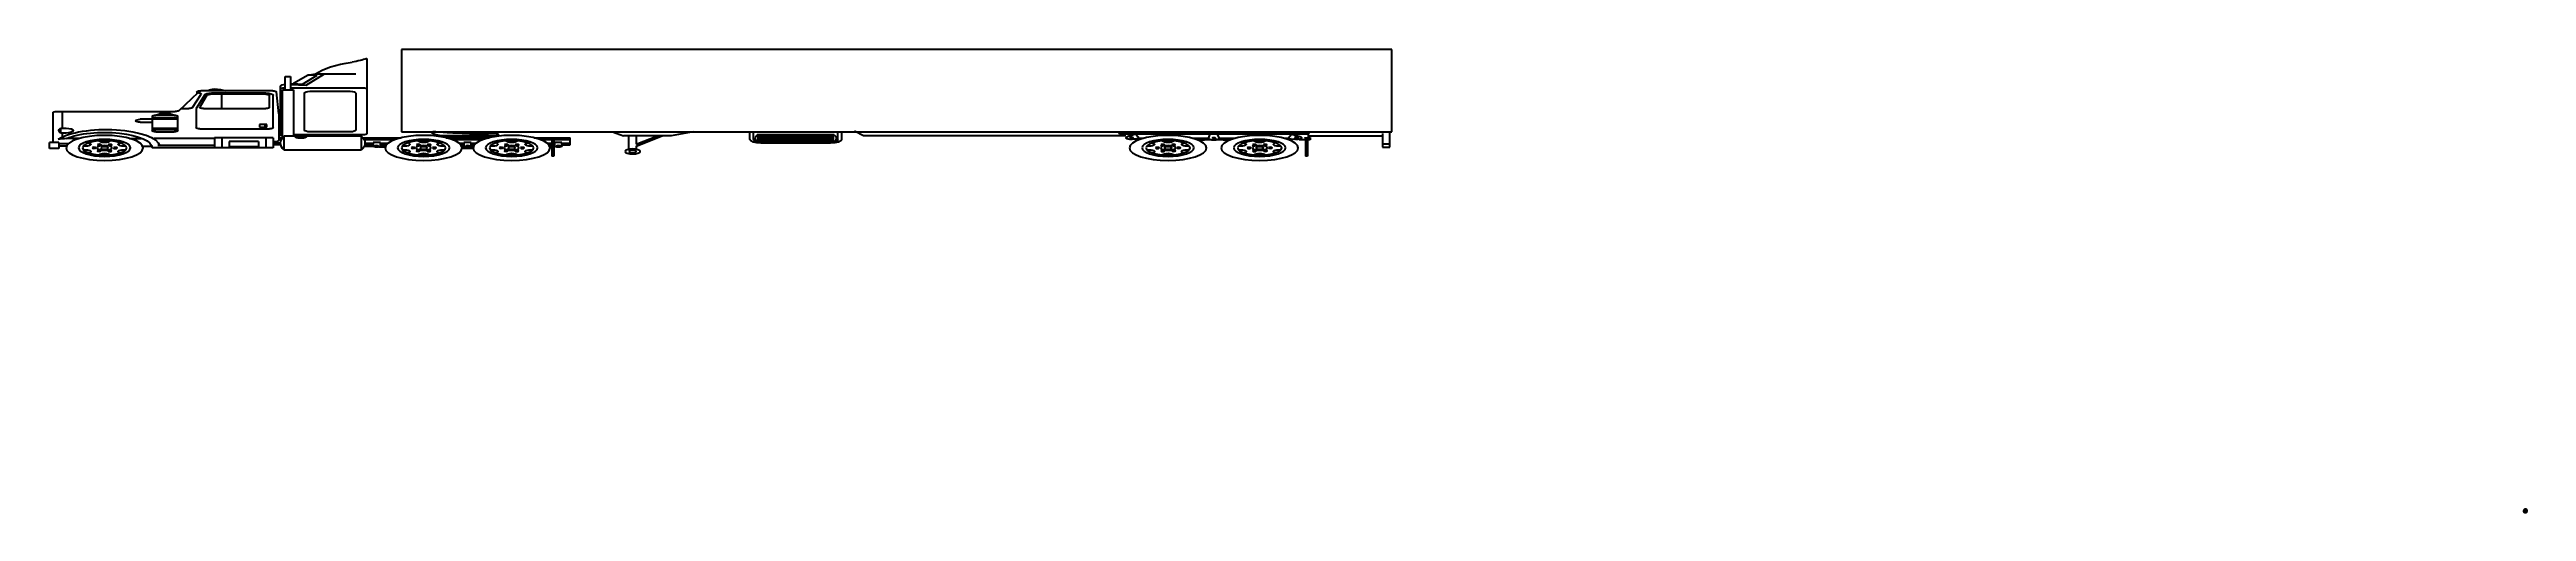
# Paper-space layout 'distribucion' of a CAD drawing. Header units: metres. Extents: x -1138886 to 820, y 10 to 212473.
import ezdxf
from ezdxf.enums import TextEntityAlignment as Align

# ---------------------------------------------------------------- set-up
doc = ezdxf.new("R2010")
doc.units = ezdxf.units.M
doc.header["$LTSCALE"] = 5
doc.header["$MEASUREMENT"] = 0
doc.linetypes.add('ACAD_ISO08W100', pattern=[36, 24, -3, 6, -3])
doc.linetypes.add('DASHED2', pattern=[0.375, 0.25, -0.125])
doc.layers.add('Viewport', color=255, linetype='Continuous')
doc.styles.add('SANSSERIFBOLD', font='sasb____.pfb', dxfattribs={"width": 1.5, "height": 3})
doc.styles.get("Standard").update_dxf_attribs({"font": 'arial.ttf'})
doc.styles.add('TEXTO_CUADRO', font='arial.ttf', dxfattribs={"height": 2})
doc.styles.add('TEXTO_INSTRUMENTOS', font='arial.ttf', dxfattribs={"height": 1})
doc.dimstyles.get("Standard").update_dxf_attribs({"dimtxt": 0.18, "dimasz": 0.18, "dimexe": 0.18, "dimexo": 0.0625, "dimgap": 0.09, "dimtad": 0, "dimtih": 1, "dimtoh": 1, "dimdec": 4, "dimzin": 0, "dimdsep": 46, "dimtxsty": 'Standard', "dimcen": 0.09, "dimadec": 0, "dimazin": 0, "dimtfac": 1, "dimtdec": 4, "dimtofl": 0, "dimtmove": 0, "dimatfit": 3, "dimfxl": 1, "dimtolj": 1, "dimtzin": 0, "dimarcsym": 0})

# ---------------------------------------------------------------- blocks, each defined once
blk = doc.blocks.new('Cajetin')
for p, q in [((1004, 372), (1004, 404)), ((1357, 357), (1399, 357))]:
    blk.add_line(p, q)
for points in [[(1524, 240), (1524, 404), (931, 404), (931, 240)], [(931, 338), (1004, 338), (1004, 240)], [(1004, 338), (1350, 338)], [(1252, 338), (1252, 404)], [(1524, 338), (1350, 338), (1350, 240)]]:
    blk.add_lwpolyline(points)
at = {"lineweight": 20}
blk.add_lwpolyline([(931, 372), (1146, 372), (1146, 404), (1146, 338)], dxfattribs=at)
at = {"attachment_point": 1, "style": 'TEXTO_CUADRO'}
for s, width, insert, char_height in [('\\pxqc;Fecha', 73.28, (914, 401), 7.47), ('\\pxqc;Escala', 73.28, (919, 329), 7.47), ('Designación', 73.28, (1014, 330), 8.59), ('\\pxqc;Nombre', 73.28, (1002, 396), 7.47), ('\\pxqc;Firma', 73.28, (1154, 396), 7.47), ('\\pxqc;UNIVERSIDAD DE GRANADA', 229.8, (1267, 394), 8.59), ('\\pxqc;Departamento de Ingeniería Química', 229.8, (1267, 373), 7.19), ('\\pxqc;Nº Plano', 98.68, (1350, 330), 8.59)]:
    blk.add_mtext_dynamic_manual_height_columns(s, width=width, gutter_width=37.3, heights=[0], dxfattribs=dict(at, insert=insert, char_height=char_height))
blk = doc.blocks.new('SIMBOLO discapacitados')
h = blk.add_hatch(color=256)
h.dxf.hatch_style = 1
h.paths.add_polyline_path([(1, 2), (1, 1), (2, 1), (2, 1), (2, 1), (2, 1), (2, 1), (2, 1), (1, 1), (1, 1), (1, 1), (1, 2), (1, 2), (1, 2, 2.8229365)])
h = blk.add_hatch(color=256)
h.dxf.hatch_style = 1
h.paths.add_polyline_path([(1, 1), (1, 2, 1.3754739), (2, 1), (2, 1, -1.4967832)])
for points in [[(1, 1), (1, 2, 1.3754739), (2, 1), (2, 1, -1.4967832), (1, 1)], [(1, 2), (1, 1), (2, 1), (2, 1), (2, 1), (2, 1), (2, 1), (2, 1), (1, 1), (1, 1), (1, 1), (1, 2), (1, 2), (1, 2, 2.8229365), (1, 2)]]:
    blk.add_lwpolyline(points, format="xyb", close=True)
blk = doc.blocks.new('VR37')
blk.add_blockref('SIMBOLO discapacitados', (0, 0))
blk = doc.blocks.new('vh31-c')
for p, q in [((6, 7), (6, 7)), ((6, 7), (6, 7)), ((6, 6), (6, 6)), ((6, 6), (6, 7)), ((6, 6), (6, 7)), ((6, 6), (6, 7)), ((6, 7), (6, 7)), ((6, 7), (6, 7)), ((6, 7), (6, 7)), ((6, 7), (6, 7)), ((6, 6), (6, 7)), ((7, 7), (6, 7)), ((7, 7), (6, 7)), ((6, 7), (6, 7)), ((6, 7), (6, 7)), ((6, 7), (6, 7)), ((6, 7), (6, 7)), ((6, 7), (6, 7)), ((6, 7), (6, 7)), ((6, 7), (6, 7)), ((6, 7), (6, 7)), ((6, 6), (6, 7)), ((6, 7), (6, 7)), ((6, 7), (6, 7)), ((6, 7), (6, 7)), ((6, 7), (6, 7)), ((6, 7), (6, 7)), ((6, 7), (6, 7)), ((6, 7), (6, 7)), ((6, 7), (6, 7)), ((6, 7), (6, 7)), ((6, 7), (6, 7)), ((6, 7), (6, 7)), ((6, 7), (6, 7)), ((6, 7), (6, 7)), ((6, 7), (6, 7)), ((7, 7), (6, 7)), ((6, 7), (6, 7)), ((6, 7), (6, 7)), ((6, 7), (6, 7)), ((6, 7), (6, 7)), ((6, 7), (6, 7)), ((6, 7), (6, 7)), ((6, 7), (6, 7)), ((6, 7), (6, 7)), ((6, 7), (6, 7)), ((6, 7), (6, 7)), ((6, 7), (6, 7)), ((6, 7), (6, 7)), ((6, 7), (6, 7)), ((6, 7), (6, 7)), ((6, 7), (6, 7)), ((6, 7), (6, 7)), ((6, 7), (6, 7)), ((6, 7), (6, 7)), ((6, 7), (6, 7)), ((6, 7), (6, 7)), ((6, 7), (6, 7)), ((6, 7), (6, 7)), ((6, 7), (6, 7)), ((6, 7), (6, 7)), ((6, 7), (6, 7)), ((6, 7), (6, 7)), ((6, 7), (6, 7)), ((6, 7), (6, 7)), ((6, 7), (6, 7)), ((6, 7), (6, 7)), ((6, 7), (6, 7)), ((6, 7), (6, 7)), ((6, 7), (6, 7)), ((6, 7), (6, 7)), ((6, 7), (6, 7)), ((6, 7), (6, 7)), ((6, 7), (6, 7)), ((6, 7), (6, 7)), ((6, 7), (6, 7)), ((6, 7), (6, 7)), ((6, 7), (6, 7)), ((6, 7), (6, 7)), ((6, 7), (6, 7)), ((6, 7), (6, 7)), ((6, 6), (6, 6)), ((6, 6), (6, 6)), ((6, 6), (6, 7)), ((6, 6), (6, 6)), ((6, 6), (6, 7)), ((6, 7), (6, 7)), ((6, 7), (6, 7)), ((6, 6), (6, 6)), ((6, 6), (6, 6)), ((6, 6), (6, 6)), ((6, 6), (6, 6)), ((6, 6), (6, 6)), ((6, 6), (6, 6)), ((6, 6), (6, 6)), ((6, 6), (6, 6)), ((6, 6), (6, 6)), ((6, 6), (6, 6)), ((6, 6), (6, 6)), ((6, 6), (6, 6)), ((6, 6), (6, 6)), ((6, 6), (6, 6)), ((6, 6), (6, 6)), ((6, 6), (6, 6)), ((6, 6), (6, 6)), ((6, 6), (6, 6)), ((6, 6), (6, 6)), ((6, 6), (6, 6)), ((6, 6), (6, 6)), ((6, 6), (6, 6)), ((6, 6), (6, 6)), ((6, 6), (6, 6)), ((6, 6), (6, 6)), ((6, 6), (6, 6)), ((6, 6), (6, 6)), ((6, 6), (6, 6)), ((6, 6), (6, 6)), ((6, 6), (6, 6)), ((6, 6), (6, 6)), ((6, 6), (6, 6)), ((6, 6), (6, 6)), ((6, 6), (6, 6)), ((6, 6), (6, 6)), ((6, 6), (6, 6)), ((6, 6), (6, 6)), ((6, 6), (6, 6)), ((6, 6), (6, 6)), ((6, 6), (6, 6)), ((6, 6), (6, 6)), ((6, 6), (6, 6)), ((6, 6), (6, 6)), ((6, 6), (6, 6)), ((6, 6), (6, 6)), ((6, 6), (6, 6)), ((6, 6), (6, 6)), ((6, 6), (6, 6)), ((6, 6), (6, 6)), ((6, 6), (6, 6)), ((6, 6), (6, 6)), ((6, 6), (6, 6)), ((6, 6), (6, 6)), ((6, 6), (6, 6)), ((6, 6), (6, 6)), ((6, 6), (6, 6)), ((6, 6), (6, 6)), ((6, 6), (6, 6)), ((6, 6), (6, 6)), ((6, 6), (6, 6)), ((6, 6), (6, 6)), ((6, 6), (6, 6)), ((6, 6), (6, 6)), ((6, 6), (6, 6)), ((6, 6), (6, 6)), ((6, 6), (6, 6)), ((6, 6), (6, 6)), ((6, 6), (6, 6)), ((6, 6), (6, 6)), ((6, 6), (6, 6)), ((6, 6), (6, 6)), ((6, 6), (6, 6)), ((6, 6), (6, 6)), ((6, 6), (6, 6)), ((6, 6), (6, 6)), ((6, 6), (6, 6)), ((6, 6), (6, 6)), ((6, 6), (6, 6)), ((6, 6), (6, 6)), ((6, 6), (6, 6)), ((6, 6), (6, 6)), ((6, 6), (6, 6)), ((6, 6), (6, 6)), ((6, 6), (6, 6)), ((6, 6), (6, 6)), ((6, 6), (6, 6)), ((6, 6), (6, 6)), ((6, 6), (6, 6)), ((6, 6), (6, 6)), ((6, 6), (6, 6)), ((6, 6), (6, 6)), ((6, 6), (6, 6)), ((6, 6), (6, 6)), ((6, 6), (6, 6)), ((6, 6), (6, 6)), ((6, 6), (6, 6)), ((6, 6), (6, 6)), ((6, 6), (6, 6)), ((6, 6), (6, 6)), ((6, 6), (6, 6)), ((6, 6), (6, 6)), ((6, 6), (6, 6)), ((7, 7), (7, 7)), ((7, 6), (7, 7)), ((7, 7), (8, 7)), ((7, 6), (7, 6)), ((7, 6), (7, 6)), ((7, 6), (7, 6)), ((7, 7), (7, 6)), ((7, 7), (7, 7)), ((8, 7), (7, 7)), ((8, 6), (7, 6)), ((7, 7), (7, 7)), ((7, 7), (7, 7)), ((7, 7), (7, 7)), ((7, 7), (7, 7)), ((7, 7), (7, 7)), ((7, 7), (7, 7)), ((7, 7), (7, 7)), ((7, 7), (7, 7)), ((7, 7), (7, 7)), ((7, 6), (7, 6)), ((7, 6), (7, 6)), ((7, 6), (7, 7)), ((7, 7), (7, 6)), ((7, 7), (7, 6)), ((7, 6), (7, 7)), ((7, 6), (7, 7)), ((7, 7), (7, 6)), ((8, 7), (7, 7)), ((7, 7), (7, 7)), ((7, 7), (7, 7)), ((7, 7), (7, 7)), ((7, 7), (7, 7)), ((7, 7), (7, 7)), ((7, 7), (7, 6)), ((7, 7), (7, 7)), ((7, 7), (7, 7)), ((7, 7), (7, 7)), ((7, 7), (7, 7)), ((7, 6), (7, 7)), ((7, 7), (7, 7)), ((7, 7), (7, 7)), ((7, 7), (7, 7)), ((7, 7), (7, 7)), ((7, 7), (7, 7)), ((7, 7), (7, 7)), ((7, 7), (7, 7)), ((7, 7), (7, 7)), ((7, 6), (7, 6)), ((7, 6), (7, 6)), ((7, 6), (7, 6)), ((7, 6), (7, 6)), ((7, 6), (7, 6)), ((7, 6), (7, 6)), ((7, 6), (7, 6)), ((7, 6), (7, 6)), ((7, 6), (7, 6)), ((7, 6), (7, 6)), ((7, 6), (7, 6)), ((7, 6), (7, 6)), ((7, 6), (7, 6)), ((7, 6), (7, 6)), ((7, 6), (7, 6)), ((7, 6), (7, 6)), ((7, 6), (7, 6)), ((7, 6), (7, 6)), ((7, 6), (7, 6)), ((7, 6), (7, 6)), ((7, 6), (7, 6)), ((7, 6), (7, 6)), ((7, 6), (7, 6)), ((7, 6), (7, 6)), ((7, 6), (7, 6)), ((7, 6), (7, 6)), ((7, 6), (7, 6)), ((7, 6), (7, 6)), ((7, 6), (7, 6)), ((7, 6), (7, 6)), ((7, 6), (7, 6)), ((7, 6), (7, 6)), ((7, 6), (7, 6)), ((7, 6), (7, 6)), ((7, 6), (7, 6)), ((7, 6), (7, 6)), ((8, 6), (7, 6)), ((8, 6), (7, 6)), ((8, 6), (7, 6)), ((7, 6), (7, 6)), ((7, 6), (7, 6)), ((7, 6), (7, 6)), ((7, 6), (7, 6)), ((7, 6), (7, 6)), ((7, 6), (7, 6)), ((7, 6), (7, 6)), ((7, 6), (7, 6)), ((7, 6), (7, 6)), ((7, 6), (7, 6)), ((7, 6), (7, 6)), ((7, 6), (7, 6)), ((7, 6), (7, 6)), ((7, 6), (7, 6)), ((7, 6), (7, 6)), ((7, 6), (7, 6)), ((7, 6), (7, 6)), ((7, 6), (7, 6)), ((7, 6), (7, 6)), ((7, 6), (7, 6)), ((7, 6), (7, 6)), ((7, 6), (7, 6)), ((7, 6), (7, 6)), ((7, 6), (7, 6)), ((7, 6), (7, 6)), ((7, 6), (7, 6)), ((7, 6), (7, 6)), ((7, 6), (7, 6)), ((7, 6), (7, 6)), ((7, 6), (7, 6)), ((7, 6), (7, 6)), ((7, 6), (7, 6)), ((7, 6), (7, 6)), ((7, 6), (7, 6)), ((7, 6), (7, 6)), ((7, 6), (7, 6)), ((7, 6), (7, 6)), ((7, 6), (7, 6)), ((7, 6), (7, 6)), ((7, 6), (7, 6)), ((7, 6), (7, 6)), ((7, 6), (7, 6)), ((7, 6), (7, 6)), ((7, 6), (7, 6)), ((7, 6), (7, 6)), ((7, 6), (7, 6)), ((7, 6), (7, 6)), ((7, 6), (7, 6)), ((7, 6), (7, 6)), ((7, 6), (7, 6)), ((7, 6), (7, 6)), ((7, 6), (7, 6)), ((7, 6), (7, 6)), ((7, 6), (7, 6)), ((7, 6), (7, 6)), ((7, 6), (7, 6)), ((7, 6), (7, 6)), ((7, 6), (7, 6)), ((7, 6), (7, 6)), ((7, 6), (7, 6)), ((6, 6), (6, 6)), ((7, 6), (7, 6)), ((7, 6), (7, 6)), ((7, 6), (7, 6)), ((7, 6), (6, 6)), ((7, 6), (6, 6)), ((8, 7), (8, 7)), ((8, 7), (8, 7)), ((8, 7), (8, 7)), ((8, 7), (8, 7)), ((8, 7), (8, 7)), ((8, 7), (8, 7)), ((8, 7), (8, 7)), ((8, 6), (8, 7)), ((8, 7), (8, 7)), ((8, 7), (8, 7)), ((8, 7), (8, 7)), ((8, 7), (8, 7)), ((8, 7), (8, 7)), ((8, 7), (8, 7)), ((8, 7), (8, 7)), ((8, 6), (8, 6)), ((8, 6), (8, 6)), ((8, 6), (8, 6)), ((8, 6), (8, 6)), ((8, 6), (8, 6)), ((8, 6), (8, 6)), ((8, 6), (8, 6)), ((8, 6), (8, 6)), ((8, 6), (8, 7)), ((7, 7), (8, 7)), ((7, 7), (7, 7)), ((7, 7), (7, 7)), ((8, 7), (8, 7)), ((8, 7), (8, 7)), ((8, 7), (8, 7)), ((8, 7), (8, 7)), ((8, 7), (8, 7)), ((8, 7), (8, 7)), ((8, 7), (8, 7)), ((8, 7), (8, 7)), ((8, 7), (8, 7)), ((8, 7), (8, 7)), ((8, 7), (8, 7)), ((8, 7), (8, 7)), ((8, 7), (8, 7)), ((8, 7), (8, 7)), ((8, 7), (8, 7)), ((8, 7), (8, 7)), ((8, 7), (8, 7)), ((8, 7), (8, 7)), ((8, 7), (8, 7)), ((8, 7), (8, 7)), ((8, 7), (8, 7)), ((8, 7), (8, 7)), ((8, 6), (8, 6)), ((8, 6), (8, 6)), ((8, 6), (8, 6)), ((8, 6), (8, 6)), ((8, 6), (8, 6)), ((8, 6), (8, 6)), ((8, 6), (8, 6)), ((8, 6), (8, 6)), ((8, 6), (8, 6)), ((8, 6), (8, 6)), ((8, 6), (8, 6)), ((8, 6), (8, 6)), ((8, 6), (8, 6)), ((8, 6), (8, 6)), ((8, 6), (8, 6)), ((7, 6), (7, 6)), ((7, 6), (7, 6)), ((8, 6), (8, 6)), ((8, 6), (8, 6)), ((8, 6), (8, 6)), ((8, 6), (8, 6)), ((8, 6), (8, 6)), ((8, 6), (8, 6)), ((8, 6), (8, 6)), ((8, 6), (8, 6)), ((8, 6), (8, 6)), ((8, 6), (8, 6)), ((8, 6), (8, 6)), ((8, 6), (8, 6)), ((8, 6), (8, 6)), ((7, 6), (7, 6)), ((7, 6), (7, 6)), ((7, 6), (7, 6)), ((7, 6), (7, 6)), ((7, 6), (7, 6)), ((8, 6), (8, 6)), ((8, 6), (8, 6)), ((8, 6), (8, 6)), ((8, 6), (8, 6)), ((8, 6), (8, 6)), ((8, 6), (8, 6)), ((8, 6), (8, 6)), ((8, 6), (8, 6)), ((8, 6), (8, 6)), ((8, 6), (8, 6)), ((8, 6), (8, 6)), ((8, 6), (8, 6)), ((8, 6), (8, 6)), ((8, 6), (8, 6)), ((8, 6), (8, 6)), ((8, 6), (8, 6)), ((8, 6), (8, 6)), ((8, 6), (8, 6)), ((8, 6), (8, 6)), ((8, 6), (8, 6))]:
    blk.add_line(p, q)
for centre, radius in [((6, 7), 0.00739), ((6, 7), 0.014), ((6, 7), 0.0199), ((6, 7), 0.0113), ((6, 6), 0.00372), ((6, 6), 0.00372), ((6, 6), 0.00372), ((6, 6), 0.00372), ((6, 6), 0.00372), ((6, 6), 0.00372), ((6, 6), 0.00372), ((6, 6), 0.00372), ((6, 6), 0.00333), ((6, 6), 0.00751), ((6, 6), 0.00372), ((6, 6), 0.00556), ((6, 6), 0.00556), ((6, 6), 0.0145), ((6, 6), 0.0166), ((6, 6), 0.0145), ((6, 6), 0.0166), ((6, 6), 0.00372), ((6, 6), 0.00372), ((6, 6), 0.00372), ((6, 6), 0.00372), ((6, 6), 0.00372), ((6, 6), 0.00372), ((6, 6), 0.00372), ((6, 6), 0.00372), ((6, 6), 0.00372), ((6, 6), 0.00372), ((6, 6), 0.00372), ((6, 6), 0.00372), ((6, 6), 0.00372), ((6, 6), 0.00751), ((6, 6), 0.00372), ((6, 6), 0.00372), ((6, 6), 0.00372), ((6, 6), 0.00401), ((6, 6), 0.00372), ((6, 6), 0.00372), ((6, 6), 0.00372), ((6, 6), 0.00372), ((6, 6), 0.00372), ((6, 6), 0.00372), ((6, 6), 0.00372), ((6, 6), 0.00372), ((6, 6), 0.00372), ((6, 6), 0.00372), ((6, 6), 0.00372), ((6, 6), 0.00372), ((6, 6), 0.00372), ((6, 6), 0.00372), ((6, 6), 0.00372), ((6, 6), 0.00372), ((6, 6), 0.00372), ((6, 6), 0.00372), ((6, 6), 0.00372), ((6, 6), 0.00372), ((6, 6), 0.00372), ((6, 6), 0.00372), ((6, 6), 0.00372), ((6, 6), 0.00372), ((6, 6), 0.00372), ((6, 6), 0.00372), ((6, 6), 0.00372), ((6, 6), 0.00372), ((6, 6), 0.00372), ((6, 6), 0.00372), ((6, 6), 0.00372), ((6, 6), 0.00372), ((6, 6), 0.00372), ((6, 6), 0.00372), ((6, 6), 0.00401), ((6, 6), 0.00372), ((6, 6), 0.00545), ((6, 6), 0.0212), ((6, 6), 0.0104), ((6, 6), 0.00372), ((6, 6), 0.00372), ((6, 6), 0.00372), ((6, 6), 0.00372), ((6, 6), 0.00372), ((6, 6), 0.00372), ((6, 6), 0.00372), ((6, 6), 0.00372), ((6, 6), 0.00372), ((6, 6), 0.00372), ((6, 6), 0.00372), ((6, 6), 0.00372), ((6, 6), 0.00372), ((6, 6), 0.00372), ((6, 6), 0.00372), ((6, 6), 0.00372), ((6, 6), 0.00333), ((6, 6), 0.00333), ((6, 6), 0.00333), ((6, 6), 0.00333), ((6, 6), 0.00333), ((6, 6), 0.00751), ((6, 6), 0.00751), ((6, 6), 0.00751), ((6, 6), 0.00751), ((6, 6), 0.00333), ((6, 6), 0.00372), ((6, 6), 0.00372), ((6, 6), 0.00372), ((6, 6), 0.00372), ((6, 6), 0.00372), ((6, 6), 0.00372), ((6, 6), 0.00372), ((6, 6), 0.00372), ((6, 6), 0.00372), ((6, 6), 0.00372), ((6, 6), 0.00372), ((6, 6), 0.00372), ((6, 6), 0.00372), ((6, 6), 0.00751), ((6, 6), 0.00372), ((6, 6), 0.00372), ((6, 6), 0.00372), ((6, 6), 0.00751), ((6, 6), 0.00751), ((7, 7), 0.015), ((7, 7), 0.0102), ((7, 7), 0.00739), ((7, 6), 0.00372), ((7, 6), 0.00441), ((7, 6), 0.00441), ((7, 6), 0.0134), ((7, 6), 0.00765), ((7, 6), 0.00441), ((7, 6), 0.00333), ((7, 6), 0.00372), ((7, 6), 0.00372), ((7, 6), 0.00372), ((7, 6), 0.00372), ((7, 6), 0.00372), ((7, 6), 0.00372), ((7, 6), 0.00372), ((7, 6), 0.00372), ((7, 6), 0.00372), ((7, 6), 0.00372), ((7, 6), 0.00751), ((7, 6), 0.00751), ((7, 6), 0.00372), ((7, 6), 0.00372), ((7, 6), 0.00372), ((7, 6), 0.00372), ((7, 6), 0.00372), ((7, 6), 0.00401), ((7, 6), 0.00372), ((7, 6), 0.00372), ((7, 6), 0.00372), ((7, 6), 0.0084), ((7, 6), 0.00739), ((7, 6), 0.016), ((7, 6), 0.0133), ((7, 6), 0.016), ((7, 6), 0.0104), ((7, 6), 0.0134), ((7, 6), 0.00968), ((7, 6), 0.00681), ((7, 6), 0.00739), ((8, 6), 0.00441), ((7, 6), 0.00372), ((7, 6), 0.00372), ((7, 6), 0.00372), ((8, 6), 0.00751), ((8, 6), 0.00372), ((8, 6), 0.00333), ((8, 6), 0.00333), ((8, 6), 0.00372), ((8, 6), 0.00372), ((8, 6), 0.00372), ((8, 6), 0.00441), ((8, 6), 0.00441), ((8, 6), 0.00372), ((8, 6), 0.00372), ((8, 6), 0.00372), ((8, 6), 0.00372), ((8, 6), 0.00372), ((8, 6), 0.00372), ((8, 6), 0.00372), ((8, 6), 0.00372), ((8, 6), 0.00372), ((8, 6), 0.00372), ((8, 6), 0.00372), ((8, 6), 0.00372), ((8, 6), 0.00372), ((8, 6), 0.00372), ((8, 6), 0.00372), ((8, 6), 0.00372), ((8, 6), 0.00372), ((8, 6), 0.00372), ((8, 6), 0.00372), ((8, 6), 0.00372), ((8, 6), 0.00372), ((8, 6), 0.00372), ((8, 6), 0.00372), ((8, 6), 0.00372), ((8, 6), 0.00372), ((8, 6), 0.00372), ((8, 6), 0.00372), ((8, 6), 0.00751), ((8, 6), 0.00751), ((8, 6), 0.00372), ((8, 6), 0.00401), ((8, 6), 0.00372), ((8, 6), 0.00372), ((8, 6), 0.00372), ((8, 6), 0.00372), ((8, 6), 0.00372), ((8, 6), 0.00751), ((8, 6), 0.00751), ((7, 6), 0.00333), ((7, 6), 0.00333), ((7, 6), 0.00751), ((7, 6), 0.00452), ((7, 6), 0.00939), ((7, 6), 0.0153), ((7, 6), 0.00372), ((7, 6), 0.00372), ((7, 6), 0.00372), ((7, 6), 0.00372), ((7, 6), 0.00751)]:
    blk.add_circle(centre, radius)
for centre, radius, start, end in [((7, 3), 3.82, 94.966113, 106.52281), ((7, 6), 0.588, 84.252939, 118.382277), ((6, 6), 0.207, 103.822337, 47.241347), ((6, 6), 0.215, 105.623938, 48.06818), ((6, 6), 0.305, 118.396471, 10.189209), ((6, 7), 0.337, 255.210548, 270.629881), ((6, 7), 0.138, 111.899506, 167.287752), ((7, 3), 4.25, 96.33345, 100.67325), ((7, 5), 2.18, 95.815444, 105.199385), ((6, 6), 0.276, 68.600703, 110.574108), ((6, 6), 0.314, 67.830333, 119.14763), ((6, 7), 0.0163, 0, 90), ((6, 7), 0.508, 229.354501, 263.790638), ((6, 7), 0.469, 241.68903, 271.49893), ((6, 10), 3.36, 276.429649, 281.935639), ((6, 10), 3.31, 277.814995, 283.060198), ((6, 6), 0.305, 87.659721, 95.055479), ((6, 7), 0.0102, 94.772879, 222.965608), ((6, 7), 0.556, 267.659721, 292.844276), ((6, 7), 0.0163, 270, 0), ((6, 7), 0.0102, 180, 270), ((6, 7), 0.0102, 41.917665, 100.566868), ((6, 6), 0.276, 52.719029, 55.896668), ((6, 6), 0.276, 23.747992, 51.44427), ((6, 6), 0.362, 144.771251, 165.106295), ((6, 6), 0.368, 144.577467, 165.106295), ((6, 7), 0.0164, 62.661981, 242.661981), ((6, 7), 0.0102, 210.01974, 242.661981), ((6, 7), 0.0102, 62.661981, 95.304222), ((6, 7), 0.0102, 30.01974, 62.661981), ((6, 7), 0.0102, 242.661981, 275.304222), ((6, 7), 0.022, 30.01974, 275.304222), ((6, 7), 0.0339, 2.620632, 302.703331), ((6, 7), 0.022, 210.01974, 95.304222), ((7, 7), 0.337, 100.713789, 137.193546), ((6, 7), 0.0102, 26.319276, 117.494106), ((6, 7), 0.0454, 146.974307, 292.665457), ((6, 7), 0.0102, 18.888458, 111.899506), ((6, 7), 0.0102, 270.629881, 352.691017), ((6, 7), 0.234, 352.691017, 18.888458), ((6, 7), 0.0203, 185.316395, 229.354501), ((6, 7), 0.226, 164.213532, 185.316395), ((6, 7), 0.0956, 0.563665, 25.596032), ((6, 7), 0.102, 0.563665, 25.596032), ((6, 7), 0.0102, 300.973533, 26.319276), ((6, 7), 0.0719, 98.375921, 205.596032), ((6, 7), 0.0658, 98.375921, 205.596032), ((6, 7), 0.429, 120.47766, 145.440085), ((6, 7), 0.0102, 90, 180), ((6, 7), 0.196, 348.191478, 0.563665), ((6, 7), 0.202, 348.191478, 0.563665), ((6, 7), 0.465, 117.494106, 136.583801), ((7, 7), 0.909, 160.586121, 169.409189), ((6, 7), 0.465, 149.792555, 179.077548), ((6, 7), 0.0407, 179.077548, 223.233502), ((6, 7), 0.0102, 167.287752, 255.210548), ((6, 8), 2.14, 279.043337, 293.173745), ((6, 8), 2.13, 278.857163, 293.300257), ((6, 8), 2.15, 279.227344, 293.929944), ((7, 10), 3.85, 268.843924, 274.582313), ((6, 6), 0.0407, 356.487537, 39.108088), ((6, 6), 0.303, 337.911984, 351.594232), ((6, 6), 0.188, 98.519474, 44.623323), ((6, 6), 0.135, 75.29683, 356.586472), ((6, 6), 0.184, 219.092411, 309.011488), ((7, 10), 3.83, 269.300772, 269.61772), ((6, 6), 0.0102, 309.011488, 356.487537), ((6, 6), 0.0102, 175.548675, 219.092411), ((6, 6), 0.0586, 93.628027, 30.869344), ((6, 6), 0.0848, 83.320296, 4.08692), ((6, 7), 0.377, 268.362187, 278.795865), ((6, 6), 0.0102, 278.795865, 41.917665), ((6, 6), 0.061, 351.594232, 43.233502), ((6, 6), 0.135, 46.705915, 49.200541), ((6, 6), 0.184, 339.092411, 43.977297), ((6, 6), 0.00372, 179.063648, 10.520417), ((6, 6), 0.0848, 36.989227, 41.177075), ((6, 6), 0.184, 46.134186, 52.693342), ((6, 6), 0.0102, 295.548675, 339.092411), ((6, 6), 0.0102, 209.307834, 295.548675), ((6, 6), 0.215, 49.789829, 54.079691), ((6, 6), 0.207, 49.052783, 53.765436), ((6, 6), 0.188, 46.711866, 52.889206), ((6, 6), 0.314, 8.661703, 22.554371), ((6, 6), 0.0102, 189.011488, 236.487537), ((6, 6), 0.0407, 236.487537, 279.108088), ((6, 6), 0.0102, 89.307834, 175.548675), ((6, 6), 0.0305, 152.248685, 332.248685), ((6, 6), 0.00372, 55.648571, 248.8488), ((6, 6), 0.0102, 55.548675, 99.092411), ((6, 6), 0.0102, 329.307834, 55.548675), ((6, 6), 0.0407, 145.276713, 159.108088), ((6, 6), 0.184, 99.092411, 189.011488), ((7, 7), 0.252, 236.708463, 324.876545), ((7, 6), 0.341, 69.408914, 92.029699), ((7, 7), 0.0813, 61.129267, 94.772879), ((7, 7), 0.468, 225.68589, 258.288113), ((7, 7), 0.343, 38.691101, 106.391835), ((7, 7), 0.481, 223.416434, 253.335049), ((7, 7), 0.273, 250.726022, 304.563902), ((7, 7), 0.429, 240.322891, 285.363401), ((10, 0), 7.55, 109.801529, 114.17374), ((10, 0), 7.57, 109.524827, 114.161525), ((10, 0), 7.58, 107.89398, 114.149344), ((7, 6), 0.207, 79.931569, 134.200687), ((7, 6), 0.215, 76.477418, 131.8921), ((7, 8), 1.3, 274.150733, 289.284508), ((7, 7), 0.0471, 33.573209, 128.364547), ((6, 10), 3.36, 286.127712, 291.370013), ((7, 7), 0.0813, 224.558073, 250.726022), ((7, 7), 0.0102, 296.133318, 77.124729), ((7, 7), 0.334, 253.041567, 292.77495), ((7, 7), 0.0102, 281.3959, 61.129267), ((-50, -141), 158, 69.081138, 69.163765), ((7, 7), 0.0407, 74.397766, 100.832569), ((7, 7), 0.269, 100.832569, 131.096448), ((7, 7), 0.267, 47.736059, 74.397766), ((7, 7), 0.0813, 222.965608, 281.3959), ((7, 7), 0.203, 280.713789, 286.391835), ((7, 6), 0.305, 198.041735, 107.69052), ((6, 7), 1.04, 278.627635, 298.224821), ((7, 7), 0.823, 280.969543, 289.323175), ((7, 6), 0.15, 239.772141, 279.027024), ((7, 6), 0.121, 184.830499, 56.200934), ((7, 6), 0.215, 180.697972, 44.466264), ((7, 6), 0.188, 179.552933, 42.368454), ((7, 6), 0.207, 179.926957, 43.404444), ((7, 6), 0.184, 219.092411, 309.011488), ((7, 6), 0.0102, 175.548675, 219.092411), ((7, 6), 0.305, 146.333342, 164.458883), ((7, 6), 0.042, 36.819844, 123.567063), ((7, 6), 0.0848, 191.265064, 77.103765), ((7, 6), 0.0586, 201.572795, 138.814112), ((7, 6), 0.042, 216.819844, 303.567063), ((7, 6), 0.00751, 202.690366, 17.43787), ((7, 6), 0.00751, 144.705314, 15.681593), ((7, 6), 0.0848, 143.024471, 149.121843), ((7, 6), 0.184, 96.771543, 123.356693), ((7, 6), 0.188, 92.511354, 127.616882), ((7, 6), 0.184, 179.748797, 189.011488), ((7, 6), 0.0102, 189.011488, 236.487537), ((7, 6), 0.0407, 236.487537, 279.108088), ((7, 6), 0.0102, 89.307834, 175.548675), ((7, 6), 0.0332, 311.425295, 83.211244), ((6, 8), 2.13, 293.557531, 294.67096), ((6, 8), 2.14, 293.684042, 294.625309), ((7, 6), 0.586, 115.314484, 144.803585), ((7, 6), 0.143, 258.688223, 3.363507), ((7, 6), 0.0945, 42.906578, 121.451984), ((7, 6), 0.0852, 37.703701, 149.939958), ((7, 6), 0.305, 181.277982, 191.018227), ((7, 6), 0.0407, 121.451984, 141.1013), ((7, 7), 0.823, 274.735221, 289.323175), ((7, 6), 0.0203, 144.803585, 239.772141), ((7, 10), 3.83, 270.571781, 270.890916), ((7, 10), 3.83, 269.935196, 270.253212), ((6, 8), 2.15, 281.704367, 282.325174), ((6, 8), 2.15, 282.949801, 283.578394), ((6, 8), 2.15, 284.211108, 284.848102), ((8, 7), 0.0163, 90, 180), ((8, 7), 0.0102, 0, 90), ((8, 7), 0.0163, 180, 270), ((8, 7), 0.0102, 270, 0), ((7, 7), 0.415, 345.671967, 359.135706), ((7, 7), 0.417, 310.577196, 333.070614), ((7, 6), 0.426, 36.645154, 78.130573), ((8, 6), 0.0407, 356.487537, 39.108088), ((8, 6), 0.0102, 309.011488, 356.487537), ((7, 6), 0.042, 322.329531, 18.057376), ((8, 6), 0.00372, 231.995943, 348.132293), ((8, 6), 0.00372, 184.085427, 36.042809), ((7, 6), 0.184, 339.092411, 42.856651), ((8, 6), 0.0102, 295.548675, 339.092411), ((8, 6), 0.0102, 209.307834, 295.548675)]:
    blk.add_arc(centre, radius, start, end)
at = {"style": 'SANSSERIFBOLD', "width": 1.5}
blk.add_text('SUZUKI', height=0.061, rotation=12.726562, dxfattribs=at).set_placement((6, 6))
at = {"style": 'SANSSERIFBOLD', "oblique": 30, "width": 1.5}
for s, height, rotation, p in [('SACS', 0.0152, 9.038333, (6, 7)), ('SUZUKI', 0.0305, 13.221133, (6, 7)), ('GSX750F', 0.0305, 20.133408, (7, 7))]:
    blk.add_text(s, height=height, rotation=rotation, dxfattribs=at).set_placement(p)
blk = doc.blocks.new('_vh-03')
for p, q in [((2, -12), (2, -12)), ((3, -12), (2, -12)), ((2, -13), (2, -13)), ((2, -13), (2, -13)), ((2, -13), (3, -13)), ((2, -14), (2, -14)), ((2, -14), (2, -14)), ((2, -14), (3, -14)), ((3, -14), (2, -14)), ((2, -14), (2, -14)), ((3, -12), (3, -12)), ((3, -12), (4, -12)), ((3, -12), (3, -12)), ((3, -12), (3, -13)), ((4, -12), (3, -12)), ((3, -13), (3, -13)), ((4, -13), (3, -13)), ((3, -14), (4, -14)), ((3, -14), (3, -14)), ((3, -14), (3, -14)), ((3, -14), (3, -14)), ((4, -14), (3, -14)), ((4, -14), (3, -14)), ((3, -14), (3, -14)), ((4, -12), (4, -12)), ((4, -14), (4, -13)), ((4, -14), (4, -13)), ((4, -13), (4, -13)), ((4, -14), (4, -13)), ((4, -14), (4, -14)), ((4, -14), (4, -14)), ((5, -12), (5, -12)), ((5, -12), (5, -12)), ((5, -13), (5, -13)), ((5, -13), (5, -13)), ((5, -13), (5, -13)), ((5, -13), (5, -13)), ((5, -13), (5, -13)), ((5, -13), (5, -13)), ((5, -13), (5, -13)), ((5, -13), (5, -13)), ((5, -13), (5, -13)), ((5, -13), (5, -13)), ((5, -13), (5, -13)), ((5, -13), (5, -13)), ((5, -13), (5, -13)), ((5, -13), (5, -13)), ((5, -13), (5, -13)), ((5, -13), (5, -13)), ((5, -13), (5, -13)), ((5, -13), (5, -13)), ((5, -13), (5, -13)), ((5, -13), (5, -13)), ((5, -13), (5, -13)), ((5, -13), (5, -13)), ((5, -13), (5, -13)), ((5, -13), (5, -13)), ((5, -13), (5, -13)), ((5, -13), (5, -13)), ((5, -13), (5, -13)), ((5, -13), (5, -13)), ((5, -13), (5, -13)), ((5, -13), (5, -13)), ((5, -13), (5, -13)), ((5, -13), (5, -13)), ((5, -13), (5, -13)), ((5, -13), (5, -13)), ((5, -13), (5, -13)), ((5, -13), (5, -13)), ((5, -13), (5, -13)), ((5, -13), (5, -13)), ((5, -13), (5, -13)), ((5, -13), (5, -13)), ((5, -13), (5, -13)), ((5, -13), (5, -13)), ((5, -13), (5, -13)), ((5, -13), (5, -13)), ((5, -13), (5, -13)), ((5, -13), (5, -13)), ((5, -13), (5, -13)), ((5, -13), (5, -13)), ((5, -13), (5, -13)), ((5, -13), (5, -13)), ((5, -13), (5, -13)), ((5, -14), (5, -14)), ((5, -14), (5, -14))]:
    blk.add_line(p, q)
for centre, radius, start, end in [((2, -13), 0.3, 102.098, 162.448), ((2, -16), 2.57, 90.7156, 110.047), ((2, -16), 3.38, 89.7524, 104.078), ((3, -13), 1.92, 162.448, 197.552), ((2, -13), 0.03, 165.817, 282.649), ((3, -13), 1.89, 161.743, 165.817), ((2, -10), 3.38, 255.922, 270.248), ((2, -11), 2.57, 249.953, 269.284), ((2, -14), 0.3, 197.552, 257.902), ((3, -13), 1.89, 194.183, 198.257), ((2, -14), 0.03, 77.3506, 194.183), ((2, -13), 0.0808, 0, 82.5168), ((2, -13), 0.25, 95.697, 161.743), ((2, -13), 0.4, 82.5168, 95.697), ((2, -13), 0.12, 104.257, 134.99), ((2, -13), 0.3, 134.99, 160.688), ((2, -13), 0.8, 96.08, 102.098), ((2, -10), 2, 263.186, 283.51), ((2, -16), 4, 87.2676, 96.9555), ((3, -13), 0.4, 89.9236, 144.174), ((2, -13), 0.16, 318.717, 0), ((2, -13), 0.16, 282.649, 312.261), ((1, -12), 0.666, 312.261, 318.717), ((3, -13), 1.81, 165.978, 194.022), ((2, -13), 0.015, 151.384, 303.892), ((3, -13), 1.85, 160.688, 165.817), ((3, -13), 0.938, 135.951, 224.049), ((3, -13), 0.938, 144.174, 215.826), ((1, -14), 0.666, 41.2834, 47.7388), ((2, -14), 0.16, 47.7388, 77.3506), ((2, -14), 0.0808, 277.483, 0), ((2, -14), 0.16, 0, 41.2834), ((3, -13), 1.85, 194.062, 199.312), ((2, -14), 0.015, 56.1081, 194.062), ((2, -10), 4, 263.045, 272.732), ((2, -16), 2, 76.4896, 96.8141), ((2, -13), 0.8, 257.902, 263.92), ((2, -14), 0.3, 199.312, 225.01), ((2, -14), 0.12, 225.01, 255.743), ((2, -14), 0.4, 264.303, 277.483), ((2, -14), 0.25, 198.257, 264.303), ((3, -14), 0.4, 215.826, 270.076), ((3, -12), 0.249, 194.8, 233.849), ((3, -37), 24.8, 88.068, 90.0083), ((3, -13), 0.382, 67.9085, 73.0182), ((3, -12), 0.0155, 73.01, 116.622), ((3, -12), 0.0204, 153.995, 228.138), ((3, -12), 0.208, 228.135, 251.867), ((3, -13), 0.245, 116.617, 153.998), ((7, -13), 3.84, 171.911, 188.089), ((3, -13), 0.03, 351.911, 74.13), ((3, -13), 0.3, 70.3751, 90.5924), ((8, -13), 4.59, 173.323, 186.677), ((3, -13), 0.12, 353.323, 20.459), ((6, -13), 2.79, 168.355, 191.645), ((3, -12), 0.6, 252.716, 268.061), ((3, -10), 2.16, 268.061, 276.278), ((3, -13), 0.3, 121.281, 135.951), ((3, -14), 0.12, 339.541, 6.677), ((3, -14), 0.03, 285.87, 8.089), ((3, -14), 0.245, 206.002, 243.383), ((3, -14), 0.208, 108.133, 131.865), ((3, -14), 0.0204, 131.862, 206.005), ((3, -14), 0.0155, 243.378, 286.99), ((3, -14), 0.382, 286.982, 292.091), ((3, 11), 24.8, 269.992, 271.932), ((3, -14), 0.249, 126.151, 165.2), ((3, -14), 0.3, 269.408, 289.625), ((3, -16), 2.16, 83.7221, 91.939), ((3, -14), 0.6, 91.939, 107.284), ((3, -14), 0.3, 224.049, 238.719), ((4, -12), 0.302, 326.49, 353.142), ((4, -12), 0.06, 268.068, 334.977), ((4, -24), 11.8, 86.0806, 90.6932), ((5, -18), 6, 85.9879, 91.808), ((5, -10), 2.2, 258.282, 272.46), ((3, -13), 0.52, 353.959, 0.005), ((4, -16), 4, 81.016, 89.9235), ((4, -13), 0.1, 88.9967, 113.619), ((4, -13), 0.319, 113.619, 132.432), ((4, -16), 3.81, 76.0006, 85.0555), ((4, -19), 6.41, 84.8211, 88.9967), ((3, -35), 22.3, 84.6827, 85.8223), ((-2, -13), 6.64, 355.822, 4.178), ((-2, -13), 6.62, 355.822, 4.178), ((-2, -13), 6.59, 355.799, 4.201), ((4, -13), 0.1, 276.278, 353.959), ((4, -13), 0.2, 4.17847, 81.016), ((4, -13), 0.18, 4.20086, 81.1828), ((4, -16), 3.98, 81.1828, 89.9235), ((4, -13), 0.229, 4.17847, 52.899), ((5, -13), 1.02, 169.752, 190.248), ((5, -13), 0.06, 96.2098, 169.752), ((5, -13), 0.06, 190.248, 263.79), ((0, -13), 4.47, 355.155, 4.845), ((4, -13), 0.06, 4.84538, 96.6839), ((4, -13), 0.06, 96.6839, 180), ((4, -14), 0.302, 6.85823, 33.51), ((5, -16), 2.2, 87.5405, 101.718), ((5, -8), 6, 268.192, 274.012), ((3, 8), 22.3, 274.178, 275.317), ((4, -2), 11.8, 269.307, 273.919), ((4, -7), 6.41, 271.003, 275.179), ((4, -10), 3.81, 274.944, 283.999), ((4, -14), 0.229, 307.101, 355.822), ((4, -14), 0.319, 227.568, 246.381), ((4, -14), 0.1, 246.381, 271.003), ((4, -14), 0.06, 263.316, 355.155), ((4, -14), 0.06, 180, 263.316), ((4, -14), 0.06, 25.0232, 91.932), ((4, -10), 3.98, 270.076, 278.817), ((4, -14), 0.18, 278.817, 355.799), ((4, -10), 4, 270.076, 278.984), ((4, -14), 0.2, 278.984, 355.822), ((3, -14), 0.52, 359.995, 6.041), ((4, -14), 0.1, 6.04071, 83.7221), ((5, -13), 0.0781, 91.6186, 186.376), ((5, -13), 0.1, 18.925, 87.9554), ((5, -13), 0.13, 22.5778, 87.3016), ((5, -13), 0.3, 13.1273, 34.1061), ((5, -13), 0.12, 34.1061, 74.7999), ((5, -14), 1.34, 87.3016, 91.6173), ((5, -13), 0.6, 75.4926, 92.4596), ((5, -13), 0.761, 74.7999, 82.3935), ((5, -12), 0.015, 82.8675, 189.755), ((5, -13), 0.06, 30.4991, 81.1388), ((6, -12), 0.852, 189.755, 199.555), ((5, -13), 0.2, 16.2803, 30.4991), ((5, -13), 0.234, 81.1388, 82.8675), ((-2, -13), 6.74, 356.058, 3.942), ((-2, -13), 6.62, 355.651, 4.349), ((3, -13), 2.68, 346.873, 13.127), ((5, -13), 0.06, 190.851, 257.909), ((6, -12), 1.41, 186.374, 190.851), ((5, -13), 0.4, 6.57878, 18.925), ((5, -13), 0.4, 9.26637, 22.5778), ((5, -13), 0.015, 248.459, 3.232), ((5, -13), 0.0144, 242.954, 7.128), ((2, -13), 3.66, 7.12828, 9.26637), ((3, -13), 2.23, 3.23189, 6.57878), ((5, -13), 0.6, 62.954, 76.0006), ((5, -13), 0.06, 199.555, 237.359), ((5, -13), 0.01, 235.926, 6.879), ((4, -14), 1.69, 55.926, 57.359), ((4, -13), 0.792, 6.87873, 16.2803), ((5, -13), 0.127, 56.8383, 78.9251), ((3, -13), 2.62, 354.387, 5.613), ((5, -13), 0.127, 281.075, 303.162), ((5, -13), 0.03, 303.162, 354.387), ((5, -13), 0.03, 5.61333, 56.8383), ((-2, -13), 6.69, 355.862, 4.138), ((4, -14), 0.792, 343.72, 353.121), ((5, -14), 0.234, 277.132, 278.861), ((5, -14), 0.2, 329.501, 343.72), ((6, -14), 0.852, 160.445, 170.245), ((4, -12), 1.69, 302.641, 304.074), ((5, -14), 0.01, 353.121, 124.074), ((5, -14), 0.06, 278.861, 329.501), ((5, -14), 0.06, 122.641, 160.445), ((5, -14), 0.015, 170.245, 277.132), ((5, -13), 0.761, 277.606, 285.2), ((5, -13), 0.6, 267.54, 284.507), ((5, -13), 1.34, 268.383, 272.698), ((5, -14), 0.12, 285.2, 325.894), ((5, -14), 0.3, 325.894, 346.873), ((5, -13), 0.6, 283.999, 297.046), ((3, -14), 2.23, 353.421, 356.768), ((2, -13), 3.66, 350.734, 352.872), ((5, -14), 0.0144, 352.872, 117.046), ((5, -14), 0.015, 356.768, 111.541), ((5, -14), 0.4, 337.422, 350.734), ((5, -14), 0.4, 341.075, 353.421), ((5, -14), 0.13, 272.698, 337.422), ((5, -14), 0.1, 272.045, 341.075), ((6, -14), 1.41, 169.149, 173.626), ((5, -14), 0.0781, 173.624, 268.381), ((5, -14), 0.06, 102.091, 169.149)]:
    blk.add_arc(centre, radius, start, end)
blk = doc.blocks.new('vh26-b')
for p, q in [((15460, 19368), (28960, 19368)), ((15460, 15918), (15460, 19368)), ((28960, 19368), (28960, 15918)), ((29435, 18993), (29435, 15843)), ((30135, 18343), (29585, 18343)), ((30260, 17868), (30010, 18343)), ((30110, 18293), (30235, 18293)), ((30310, 17918), (30110, 18293)), ((30235, 18293), (30135, 18343)), ((30235, 18293), (30435, 17943)), ((30548, 18243), (30473, 18243)), ((30473, 18243), (30473, 17681)), ((30548, 17681), (30548, 18243)), ((30473, 17907), (30260, 17868)), ((30435, 17943), (30310, 17918)), ((30473, 17931), (30435, 17943)), ((30588, 17883), (30548, 17910)), ((30473, 17768), (29485, 17768)), ((30210, 17618), (29660, 17618)), ((30585, 17681), (30435, 17681)), ((30435, 17681), (30435, 15756)), ((30560, 17768), (30548, 17768)), ((30585, 15668), (30585, 17681)), ((30610, 15743), (30610, 17841)), ((30635, 16668), (30667, 17595)), ((30717, 17643), (31699, 17643)), ((31510, 17643), (31510, 17718)), ((31730, 17555), (31761, 17563)), ((31746, 17609), (31761, 17563)), ((29585, 17543), (29585, 15993)), ((30285, 15993), (30285, 17543)), ((30710, 16093), (30710, 17443)), ((30760, 16943), (30760, 17443)), ((30810, 17543), (31551, 17543)), ((30810, 17493), (31567, 17493)), ((31410, 16893), (31410, 17493)), ((31617, 17451), (31712, 16952)), ((31649, 17460), (31759, 16902)), ((31812, 16933), (31694, 17497)), ((31740, 17558), (31999, 16802)), ((31663, 16893), (30810, 16893)), ((31760, 16892), (31760, 16093)), ((31968, 16893), (31861, 16893)), ((30635, 16668), (30635, 15568)), ((32010, 15968), (32010, 16568)), ((33685, 16768), (32046, 16768)), ((32060, 16618), (32310, 16618)), ((32085, 16618), (32085, 16643)), ((32110, 16668), (32260, 16668)), ((32285, 16643), (32285, 16618)), ((32360, 16568), (32360, 15968)), ((33585, 16068), (33585, 16768)), ((33710, 15468), (33710, 16743)), ((30798, 16118), (30798, 16218)), ((30798, 16218), (30898, 16218)), ((30823, 16218), (30823, 16118)), ((30898, 16218), (30898, 16118)), ((32360, 16518), (32010, 16518)), ((32360, 16468), (32010, 16468)), ((32360, 16443), (32523, 16443)), ((32523, 16318), (32360, 16318)), ((28960, 15918), (15460, 15918)), ((15485, 15268), (15485, 15918)), ((16585, 15918), (16598, 15818)), ((19185, 15918), (19173, 15818)), ((22660, 15743), (22785, 15943)), ((22960, 15918), (22960, 15593)), ((23010, 15593), (23010, 15918)), ((24160, 15593), (24160, 15918)), ((24210, 15593), (24210, 15918)), ((24985, 15918), (25285, 15743)), ((26085, 15918), (25935, 15743)), ((27860, 15893), (28010, 15893)), ((27860, 15893), (27860, 15843)), ((27985, 15893), (27985, 15918)), ((28260, 15893), (28110, 15893)), ((28135, 15893), (28135, 15918)), ((28260, 15868), (28260, 15893)), ((28492, 15913), (28534, 15913)), ((28555, 15901), (28534, 15913)), ((29660, 15918), (30210, 15918)), ((31710, 16043), (30760, 16043)), ((30898, 16118), (30798, 16118)), ((32360, 16068), (32010, 16068)), ((32360, 16018), (32010, 16018)), ((32310, 15918), (32060, 15918)), ((33610, 16068), (33535, 16068)), ((33610, 16068), (33610, 15868)), ((15585, 15843), (15585, 15268)), ((16585, 15743), (15585, 15743)), ((16573, 15681), (16573, 15581)), ((16598, 15681), (16573, 15681)), ((16573, 15581), (16610, 15581)), ((16598, 15818), (19173, 15818)), ((16598, 15818), (16598, 15681)), ((16610, 15606), (16610, 14893)), ((16635, 15606), (16635, 14893)), ((16635, 15581), (16723, 15581)), ((16823, 15818), (16713, 15721)), ((16723, 15581), (16723, 15608)), ((16873, 15643), (16790, 15604)), ((16797, 15607), (16866, 15590)), ((16823, 15818), (16873, 15643)), ((16833, 15624), (16886, 15611)), ((16868, 15641), (16907, 15631)), ((16873, 15643), (16920, 15643)), ((17600, 15643), (17810, 15643)), ((17641, 15604), (17811, 15631)), ((17661, 15582), (17819, 15607)), ((17679, 15559), (17838, 15585)), ((17810, 15643), (17835, 15818)), ((17932, 15585), (18091, 15559)), ((17960, 15643), (17935, 15818)), ((17951, 15607), (18109, 15582)), ((17959, 15631), (18129, 15604)), ((17960, 15643), (18170, 15643)), ((18850, 15643), (18898, 15643)), ((18863, 15631), (18902, 15641)), ((18885, 15611), (18938, 15624)), ((18948, 15818), (18898, 15643)), ((18898, 15643), (18980, 15604)), ((18904, 15590), (18973, 15607)), ((18948, 15818), (19057, 15721)), ((19085, 15743), (22660, 15743)), ((23060, 15793), (24110, 15793)), ((23060, 15743), (24110, 15743)), ((23060, 15693), (24110, 15693)), ((23060, 15643), (24110, 15643)), ((23060, 15593), (24110, 15593)), ((23060, 15543), (24110, 15543)), ((25285, 15743), (25935, 15743)), ((25760, 15318), (25406, 15743)), ((25760, 15396), (25471, 15743)), ((25760, 15743), (25760, 15396)), ((25860, 15193), (25860, 15743)), ((26660, 15368), (26660, 15668)), ((27152, 15668), (26660, 15668)), ((26885, 15593), (26660, 15593)), ((26885, 15606), (26885, 14893)), ((26910, 15606), (26910, 14893)), ((27069, 15593), (26910, 15593)), ((27672, 15770), (28416, 15747)), ((27684, 15718), (28437, 15718)), ((28352, 15668), (27768, 15668)), ((28269, 15593), (27851, 15593)), ((27860, 15843), (28260, 15868)), ((27985, 15760), (27985, 15718)), ((28135, 15718), (28135, 15756)), ((29483, 15668), (28968, 15668)), ((29472, 15593), (29051, 15593)), ((29485, 15793), (30435, 15793)), ((29510, 15743), (29510, 15143)), ((30285, 15743), (29510, 15743)), ((30285, 15768), (30285, 15702)), ((30385, 15768), (30385, 15702)), ((30560, 15743), (30385, 15743)), ((30560, 15143), (30560, 15743)), ((30586, 15668), (30635, 15668)), ((30598, 15593), (30635, 15593)), ((30710, 15668), (30710, 15243)), ((30710, 15668), (31510, 15668)), ((30810, 15668), (30810, 15243)), ((31410, 15668), (31410, 15243)), ((31510, 15668), (31510, 15243)), ((31510, 15643), (32335, 15643)), ((32670, 15643), (32509, 15643)), ((33350, 15643), (33513, 15643)), ((33535, 15868), (33610, 15868)), ((33585, 15718), (33585, 15868)), ((15585, 15418), (15485, 15418)), ((15585, 15268), (15485, 15268)), ((24110, 15493), (23060, 15493)), ((23110, 15443), (24060, 15443)), ((25760, 15318), (25760, 15193)), ((26773, 15443), (26660, 15443)), ((26773, 15368), (26660, 15368)), ((26773, 15318), (26773, 15468)), ((26773, 15468), (26873, 15468)), ((26873, 15468), (26873, 15318)), ((26885, 15443), (26873, 15443)), ((26885, 15366), (26873, 15368)), ((26885, 15341), (26873, 15343)), ((26885, 15316), (26873, 15318)), ((26874, 15393), (26884, 15392)), ((26975, 15443), (26910, 15443)), ((26948, 15358), (26910, 15363)), ((26943, 15334), (26910, 15338)), ((26939, 15310), (26910, 15313)), ((26912, 15388), (26952, 15383)), ((28010, 15443), (27946, 15443)), ((27965, 15387), (28009, 15393)), ((28010, 15368), (27971, 15363)), ((28010, 15343), (27976, 15339)), ((28010, 15318), (27980, 15314)), ((27985, 15268), (28136, 15268)), ((27985, 15218), (28136, 15218)), ((28010, 15468), (28110, 15468)), ((28010, 15318), (28010, 15468)), ((28110, 15468), (28110, 15318)), ((28175, 15443), (28110, 15443)), ((28110, 15368), (28149, 15363)), ((28110, 15343), (28144, 15339)), ((28110, 15318), (28140, 15314)), ((28155, 15387), (28112, 15393)), ((29248, 15443), (29146, 15443)), ((29248, 15443), (29146, 15443)), ((29168, 15383), (29246, 15393)), ((29248, 15368), (29172, 15358)), ((29248, 15343), (29177, 15334)), ((29248, 15318), (29181, 15310)), ((29185, 15269), (29268, 15278)), ((29248, 15318), (29248, 15468)), ((29248, 15468), (29348, 15468)), ((29335, 15285), (29471, 15301)), ((29348, 15468), (29348, 15318)), ((29460, 15443), (29348, 15443)), ((29463, 15368), (29348, 15368)), ((29348, 15336), (29465, 15348)), ((30607, 15368), (30710, 15368)), ((30610, 15443), (30710, 15443)), ((30710, 15243), (32360, 15243)), ((30910, 15518), (31310, 15518)), ((30910, 15518), (30910, 15293)), ((30910, 15293), (31310, 15293)), ((31310, 15518), (31310, 15293)), ((31510, 15343), (32285, 15343)), ((32491, 15318), (32364, 15318)), ((33505, 15418), (33635, 15418)), ((33530, 15318), (33635, 15318)), ((33635, 15468), (33635, 15218)), ((33635, 15468), (33760, 15468)), ((33635, 15218), (33760, 15218)), ((33760, 15218), (33760, 15468)), ((16610, 14893), (16635, 14893)), ((26885, 14893), (26910, 14893)), ((29510, 15143), (30560, 15143))]:
    blk.add_line(p, q)
for centre, radius in [((16623, 15631), 25), ((17260, 15243), 525), ((16760, 15668), 25), ((17260, 15243), 354), ((17260, 15243), 300), ((17885, 15643), 25), ((18510, 15243), 525), ((18510, 15243), 354), ((18510, 15243), 300), ((19010, 15668), 25), ((26898, 15631), 25), ((27460, 15243), 525), ((27460, 15243), 354), ((27460, 15243), 300), ((28660, 15243), 525), ((28660, 15243), 354), ((28660, 15243), 300), ((33010, 15243), 525), ((33010, 15243), 354), ((33010, 15243), 300), ((17114, 15246), 25), ((17260, 15243), 100), ((17189, 15371), 25), ((17260, 15243), 50), ((17335, 15368), 25), ((17406, 15241), 25), ((18364, 15246), 25), ((18510, 15243), 100), ((18439, 15371), 25), ((18510, 15243), 50), ((18585, 15368), 25), ((18656, 15241), 25), ((25810, 15096), 103), ((26823, 15318), 25), ((27314, 15241), 25), ((27385, 15368), 25), ((27460, 15243), 100), ((27460, 15243), 50), ((27531, 15371), 25), ((27606, 15246), 25), ((28060, 15318), 25), ((28514, 15241), 25), ((28585, 15368), 25), ((28660, 15243), 100), ((28660, 15243), 50), ((28731, 15371), 25), ((28806, 15246), 25), ((29298, 15318), 25), ((32864, 15241), 25), ((32935, 15368), 25), ((33010, 15243), 100), ((33010, 15243), 50), ((33081, 15371), 25), ((33156, 15246), 25), ((17185, 15118), 25), ((17331, 15116), 25), ((18435, 15118), 25), ((18581, 15116), 25), ((25810, 15096), 50), ((27389, 15116), 25), ((27535, 15118), 25), ((28589, 15116), 25), ((28735, 15118), 25), ((32939, 15116), 25), ((33085, 15118), 25)]:
    blk.add_circle(centre, radius)
for centre, radius, start, end in [((29851, 19339), 541, 219.7813, 246.4789), ((29191, 17899), 1044, 25.2036, 64.7964), ((29485, 17718), 50, 90, 180), ((29660, 17543), 75, 90, 180), ((30210, 17543), 75, 0, 90), ((30560, 17718), 50, 0, 90), ((30560, 17841), 50, 0, 56.3099), ((30717, 17593), 50, 90, 178.0234), ((31573, 17406), 319, 101.3099, 131.8202), ((31510, 17643), 75, 0, 90), ((31699, 17593), 50, 18.0042, 90), ((30810, 17443), 100, 90, 180), ((30810, 17443), 50, 90, 180), ((31551, 17443), 100, 9.6888, 90), ((31567, 17443), 50, 8.8807, 90), ((31743, 17507), 50, 104.7436, 190.6197), ((30810, 16943), 50, 180, 270), ((31663, 16943), 50, 270, 10.796), ((31710, 16892), 50, 0, 11.1368), ((31861, 16943), 50, 191.8164, 270), ((32046, 16818), 50, 198.9123, 270), ((32060, 16568), 50, 90, 180), ((32110, 16643), 25, 90, 180), ((32260, 16643), 25, 0, 90), ((32310, 16568), 50, 0, 90), ((33685, 16743), 25, 0, 90), ((32523, 16381), 62.5, 270, 90), ((27890, 18227), 2391, 264.7674, 284.5833), ((28347, 15950), 214, 288.7478, 346.8571), ((29660, 15993), 75, 180, 270), ((30210, 15993), 75, 270, 0), ((30760, 16093), 50, 180, 270), ((31710, 16093), 50, 270, 0), ((32060, 15968), 50, 180, 270), ((32987, 15285), 731, 26.3446, 175.448), ((32310, 15968), 50, 270, 0), ((33010, 15243), 650, 36.9127, 180), ((33535, 15968), 100, 90, 270), ((33423, 15968), 212, 331.9275, 28.0725), ((16760, 15668), 70.7, 131.5857, 295.3195), ((17885, 15643), 75, 180, 0), ((19010, 15668), 70.7, 244.6805, 48.4143), ((23110, 15593), 150, 180, 270), ((23110, 15593), 100, 180, 270), ((23485, 15643), 451, 160.56, 199.44), ((24060, 15593), 100, 270, 0), ((24060, 15593), 150, 270, 0), ((23685, 15643), 451, 340.56, 19.44), ((27679, 15808), 38.8, 101.3099, 258.6901), ((29485, 15843), 50, 180, 270), ((30385, 15443), 925, 161.0754, 198.9246), ((30298, 15702), 38.3, 180, 219.6393), ((30316, 15716), 60.9, 219.6393, 243.4349), ((30298, 15768), 13.3, 140.3607, 180), ((30298, 15768), 13.3, 180, 219.6393), ((30298, 15702), 13.3, 180, 219.6393), ((30316, 15754), 35.9, 116.5651, 140.3607), ((30316, 15782), 35.9, 219.6393, 243.4349), ((30316, 15716), 35.9, 219.6393, 243.4349), ((30328, 15740), 86.9, 243.4349, 258.2991), ((30328, 15730), 61.9, 101.7009, 116.5651), ((30328, 15806), 61.9, 243.4349, 258.2991), ((30328, 15740), 61.9, 243.4349, 258.2991), ((30335, 15777), 125, 258.2991, 270), ((30335, 15693), 99.7, 90, 101.7009), ((30335, 15843), 99.7, 258.2991, 270), ((30335, 15777), 99.7, 258.2991, 270), ((30335, 15693), 99.7, 78.2991, 90), ((30335, 15843), 99.7, 270, 281.7009), ((30335, 15777), 99.7, 270, 281.7009), ((30335, 15777), 125, 270, 281.7009), ((30343, 15730), 61.9, 63.4349, 78.2991), ((30343, 15806), 61.9, 281.7009, 296.5651), ((30343, 15740), 61.9, 281.7009, 296.5651), ((30343, 15740), 86.9, 281.7009, 296.5651), ((30354, 15754), 35.9, 39.6393, 63.4349), ((30354, 15782), 35.9, 296.5651, 320.3607), ((30354, 15716), 35.9, 296.5651, 320.3607), ((30372, 15768), 13.3, 0, 39.6393), ((30372, 15768), 13.3, 320.3607, 0), ((30372, 15702), 13.3, 320.3607, 360), ((30354, 15716), 60.9, 296.5651, 320.3607), ((30372, 15702), 38.3, 320.3607, 360), ((29685, 15443), 925, 341.0754, 18.9246), ((30710, 15568), 75, 180, 270), ((33676, 16031), 423, 249.8918, 265.3383), ((17000, 15393), 75, 249.5941, 50.4059), ((17260, 15543), 75, 189.5941, 350.4059), ((17520, 15393), 75, 129.5941, 290.4059), ((18250, 15393), 75, 249.5941, 50.4059), ((18510, 15543), 75, 189.5941, 350.4059), ((18770, 15393), 75, 129.5941, 290.4059), ((26823, 15318), 50, 180, 0), ((27200, 15393), 75, 249.5941, 50.4059), ((27460, 15543), 75, 189.5941, 350.4059), ((27720, 15393), 75, 129.5941, 290.4059), ((28060, 15318), 50, 180, 0), ((28400, 15393), 75, 249.5941, 50.4059), ((28660, 15543), 75, 189.5941, 350.4059), ((28920, 15393), 75, 129.5941, 290.4059), ((29298, 15318), 50, 180, 0), ((32750, 15393), 75, 249.5941, 50.4059), ((33010, 15543), 75, 189.5941, 350.4059), ((33270, 15393), 75, 129.5941, 290.4059), ((17000, 15093), 75, 309.5941, 110.4059), ((17260, 14943), 75, 9.5941, 170.4059), ((17520, 15093), 75, 69.5941, 230.4059), ((18250, 15093), 75, 309.5941, 110.4059), ((18510, 14943), 75, 9.5941, 170.4059), ((18770, 15093), 75, 69.5941, 230.4059), ((27200, 15093), 75, 309.5941, 110.4059), ((27460, 14943), 75, 9.5941, 170.4059), ((27720, 15093), 75, 69.5941, 230.4059), ((28400, 15093), 75, 309.5941, 110.4059), ((28660, 14943), 75, 9.5941, 170.4059), ((28920, 15093), 75, 69.5941, 230.4059), ((32750, 15093), 75, 309.5941, 110.4059), ((33010, 14943), 75, 9.5941, 170.4059), ((33270, 15093), 75, 69.5941, 230.4059)]:
    blk.add_arc(centre, radius, start, end)
blk = doc.blocks.new('bomba')
at = {"lineweight": 100}
for p, q in [((187, 142), (192, 137)), ((192, 137), (187, 132)), ((187, 132), (187, 132)), ((192, 137), (192, 137))]:
    blk.add_line(p, q, dxfattribs=at)
blk.add_circle((187, 137), 5, dxfattribs=at)
at = {"lineweight": 100, "style": 'TEXTO_CUADRO'}
blk.add_attdef('P-101', (183, 129), '', height=2, dxfattribs=at)
blk = doc.blocks.new('COMPRESSOR')
at = {"linetype": 'ByBlock', "lineweight": -2}
for p, q in [((0, 0), (0, 0)), ((20, 0), (20, 0))]:
    blk.add_line(p, q, dxfattribs=at)
at = {"lineweight": -2}
for p, q in [((19, 4), (3, 7)), ((3, -7), (19, -4))]:
    blk.add_line(p, q, dxfattribs=at)
at = {"linetype": 'ACAD_ISO08W100', "lineweight": 35}
blk.add_circle((10, 0), 10, dxfattribs=at)
at = {"style": 'TEXTO_CUADRO'}
blk.add_attdef('TAG', text='', height=2, dxfattribs=at).set_placement((10, -13), align=Align.MIDDLE_CENTER)
blk = doc.blocks.new('*D485')
at = {"color": 0, "lineweight": -2, "transparency": 16777216}
for p, q in [((650, 458), (650, 462)), ((650, 462), (679, 462)), ((710, 462), (680, 462)), ((710, 458), (710, 462))]:
    blk.add_line(p, q, dxfattribs=at)
at = {"color": 0, "lineweight": 35, "transparency": 16777216}
for points in [[(650, 462), (650, 462), (650, 462)], [(710, 462), (710, 462), (710, 462)]]:
    blk.add_solid(points, dxfattribs=at)
at = {"layer": 'Defpoints', "color": 0, "lineweight": 35, "transparency": 16777216}
for p in [(650, 458), (710, 462), (710, 458)]:
    blk.add_point(p, dxfattribs=at)
at = {"color": 0, "lineweight": 35, "transparency": 16777216, "insert": (680, 462), "char_height": 0.18, "attachment_point": 5}
blk.add_mtext('\\A1;60.2497', dxfattribs=at)

psp = doc.layouts.new('distribucion')

# ---------------------------------------------------------------- linework, layer by layer
at = {"lineweight": 35}
for p, q in [((172.80487, 355.61028), (85.46648, 142.58153)), ((172.80487, 355.61028), (256.78818, 354.65626)), ((218.41659, 116.17379), (211.8424, 104.41738)), ((232.00856, 128.51102), (224.45799, 115.43304)), ((224.45799, 115.43304), (234.67763, 110.22904)), ((225.58918, 105.71618), (225.58918, 105.71618)), ((226.09878, 108.43194), (228.74774, 113.24864)), ((231.92669, 105.46427), (226.09878, 108.43194)), ((232.83903, 91.04448), (244.26868, 84.44556)), ((243.41911, 109.36972), (235.91082, 112.36499)), ((244.26868, 84.44556), (245.78716, 83.56887)), ((245.78716, 83.56887), (250.34926, 80.93494)), ((248.03985, 77.7265), (248.01665, 77.69427)), ((252.08281, 79.93407), (250.19412, 76.8671)), ((250.34926, 80.93494), (252.08281, 79.93407)), ((256.78818, 354.65626), (265.28907, 358.80959)), ((260.38337, 72.80233), (265.02747, 70.94967)), ((265.02747, 70.94967), (269.67157, 69.09701)), ((265.28907, 358.80959), (289.78929, 391.29855)), ((277.46084, 75.36816), (269.67157, 80.28028)), ((269.67157, 69.09701), (277.46084, 75.36816)), ((269.67157, 69.09701), (274.31567, 67.24435)), ((273.9676, 83.73902), (334.64358, 53.93417)), ((274.31567, 67.24435), (278.95977, 65.39169)), ((278.95977, 65.39169), (288.1509, 72.79149)), ((278.95977, 65.39169), (283.88251, 63.42787)), ((288.1509, 72.79149), (280.36164, 77.70361)), ((283.88251, 63.42787), (292.27921, 70.18807)), ((283.88251, 63.42787), (288.80526, 61.46405)), ((284.04106, 429.2317), (354.50881, 459.29361)), ((289.1631, 390.46818), (284.04106, 429.2317)), ((291.54043, 97.88694), (287.6458, 94.75137)), ((292.27921, 70.18807), (288.1509, 72.79149)), ((288.80526, 61.46405), (296.59452, 67.7352)), ((288.80526, 61.46405), (293.728, 59.50023)), ((296.73658, 94.88694), (288.86316, 88.62083)), ((291.54043, 97.88694), (334.8417, 72.88694)), ((291.54043, 97.88694), (294.13851, 96.38694)), ((299.33466, 93.38694), (291.66727, 87.28481)), ((296.59452, 67.7352), (292.27921, 70.18807)), ((297.48176, 149.85022), (293.15503, 149.85022)), ((293.728, 59.50023), (301.51727, 65.77138)), ((293.728, 59.50023), (298.65075, 57.53641)), ((294.13851, 96.38694), (296.73658, 94.88694)), ((301.93274, 91.88694), (294.47138, 85.94878)), ((295.31839, 149.85022), (295.31839, 146.65802)), ((326.13099, 55.95229), (296.59452, 67.7352)), ((296.73658, 94.88694), (299.33466, 93.38694)), ((304.53081, 90.38694), (297.27549, 84.61275)), ((298.65075, 57.53641), (306.44001, 63.80756)), ((298.65075, 57.53641), (303.57349, 55.57259)), ((299.33466, 93.38694), (301.93274, 91.88694)), ((307.12889, 88.88694), (300.0796, 83.27673)), ((301.93274, 91.88694), (304.53081, 90.38694)), ((309.72696, 87.38694), (302.88371, 81.9407)), ((303.57349, 55.57259), (311.36275, 61.84375)), ((303.57349, 55.57259), (308.49623, 53.60877)), ((304.53081, 90.38694), (307.12889, 88.88694)), ((312.32504, 85.88694), (305.68783, 80.60468)), ((307.12889, 88.88694), (309.72696, 87.38694)), ((314.91122, 181.37393), (307.81242, 181.37393)), ((314.92312, 84.38694), (308.49194, 79.26865)), ((308.49623, 53.60877), (316.2855, 59.87993)), ((308.49623, 53.60877), (313.41898, 51.64495)), ((309.72696, 87.38694), (312.32504, 85.88694)), ((317.52119, 82.88694), (311.29605, 77.93262)), ((312.32504, 85.88694), (314.92312, 84.38694)), ((313.28697, 177.44228), (313.28697, 170.85729)), ((313.41898, 51.64495), (321.20824, 57.91611)), ((313.41898, 51.64495), (318.34172, 49.68113)), ((320.11927, 81.38694), (314.10016, 76.5966)), ((314.92312, 84.38694), (317.52119, 82.88694)), ((322.71735, 79.88694), (316.90427, 75.26057)), ((317.52119, 82.88694), (320.11927, 81.38694)), ((318.34172, 49.68113), (326.13099, 55.95229)), ((318.34172, 49.68113), (321.12818, 48.56954)), ((319.11572, 181.37393), (319.11572, 178.64796)), ((319.41936, 226.88622), (324.76132, 226.88622)), ((319.50809, 226.88622), (324.85005, 226.88622)), ((325.31542, 78.38694), (319.70838, 73.92455)), ((320.11927, 81.38694), (322.71735, 79.88694)), ((321.12818, 48.56954), (323.91464, 47.45794)), ((324.76132, 220.23604), (321.59855, 214.75795)), ((321.59855, 211.68818), (321.59855, 208.71601)), ((327.9135, 76.88694), (322.51249, 72.58852)), ((322.71735, 79.88694), (325.31542, 78.38694)), ((323.08518, 273.26566), (328.42714, 273.26566)), ((323.08518, 273.26566), (328.42714, 273.26566)), ((324.76132, 222.32589), (324.76132, 233.21669)), ((325.31542, 78.38694), (327.9135, 76.88694)), ((330.51157, 75.38694), (325.3166, 71.25249)), ((326.13099, 55.95229), (333.78013, 52.90083)), ((327.9135, 76.88694), (330.51157, 75.38694)), ((338.70361, 362.37297), (328.66071, 362.37297)), ((339.6935, 385.09944), (329.6506, 385.09944)), ((330.51157, 75.38694), (333.10965, 73.88694)), ((333.10965, 73.88694), (335.70773, 72.38694)), ((333.13256, 249.57388), (338.47452, 249.57388)), ((333.13256, 249.57388), (338.47452, 249.57388)), ((334.64358, 53.93417), (342.3381, 63.14256)), ((334.8417, 72.88694), (337.43978, 71.38694)), ((336.61215, 393.35993), (346.98889, 393.35993)), ((344.93032, 66.24479), (337.2358, 57.0364)), ((338.47452, 254.95934), (338.47452, 244.18843)), ((338.75946, 233.21669), (338.75946, 226.61589)), ((339.01998, 70.06586), (341.61806, 68.56586)), ((341.875, 385.09944), (347.21696, 385.09944)), ((341.875, 385.09944), (347.21696, 385.09944)), ((345.25832, 301.48407), (345.25832, 291.57199)), ((346.98889, 396.14575), (346.98889, 393.41654)), ((346.98889, 396.08913), (346.98889, 393.35993)), ((353.18557, 356.17816), (353.18557, 346.32422)), ((353.18557, 344.14273), (353.18557, 332.10598)), ((354.31041, 396.11429), (354.31041, 392.1929)), ((354.31041, 378.00599), (354.31041, 366.8967)), ((354.50881, 459.29361), (358.61381, 513.74178)), ((358.61381, 513.74178), (408.37447, 468.23478)), ((360.52793, 411.94901), (360.52793, 412.90876)), ((360.55949, 418.93152), (360.55949, 416.24441)), ((360.55949, 418.93152), (360.55949, 416.23773)), ((360.62653, 408.25484), (360.62653, 409.4445)), ((360.62653, 408.25484), (360.62653, 408.22832)), ((360.62653, 406.04698), (360.62653, 404.16373)), ((360.62669, 408.22832), (360.62669, 409.42092)), ((360.62669, 406.04616), (360.62669, 404.11433)), ((360.64177, 414.35558), (360.64177, 415.71527)), ((414.74675, 28.90889), (382.69739, 123.63395)), ((382.71741, 123.57479), (418.73182, 138.74312)), ((393.26306, 19.79293), (519.28874, 72.87163)), ((425.81838, 33.53673), (393.76902, 128.2618)), ((408.37447, 468.23478), (400.58305, 424.9109)), ((400.58305, 424.9109), (424.59444, 352.75003)), ((403.71242, 24.19392), (411.04788, 27.38625)), ((436.8814, 38.19619), (404.83204, 132.92126)), ((411.04788, 27.38625), (418.44561, 30.43152)), ((418.44561, 30.43152), (425.81838, 33.53673)), ((450.78118, 44.01805), (418.73182, 138.74312)), ((424.59444, 352.75003), (519.28874, 72.87163)), ((425.81838, 33.53673), (433.19114, 36.64195)), ((433.19114, 36.64195), (440.57166, 39.72867)), ((440.57166, 39.72867), (450.78118, 44.01805)), ((451.2759, 54.99253), (455.88388, 56.93329)), ((455.88388, 56.93329), (460.88388, 48.27304)), ((456.2759, 46.33228), (456.2759, 46.33228)), ((459.57026, 58.4859), (464.53449, 49.80697)), ((462.96864, 59.9172), (468.0375, 51.28596)), ((664.39396, 29.44394), (664.35283, 31.79182))]:
    psp.add_line(p, q, dxfattribs=at)
at = {"linetype": 'DASHED2', "lineweight": 35}
psp.add_line((278.64116, 87.50171), (338.49084, 58.53836), dxfattribs=at)
for points in [[(10, 10), (820, 10), (820, 550.6), (10, 550.6)], [(15, 15), (815, 15), (815, 545.6), (15, 545.6)]]:
    psp.add_lwpolyline(points, close=True)
at = {"lineweight": 35}
for points in [[(85.46648, 142.58153), (393.26306, 19.79293)], [(221.92669, 88.14377), (241.92669, 122.78478), (222.09043, 134.23726), (200.98632, 96.49746)], [(200.98632, 96.49746), (206.84318, 106.9711), (226.88565, 96.73293)], [(224.45799, 115.43304), (223.55558, 113.87002), (213.2776, 118.47755)], [(235.91082, 112.36499), (225.91082, 95.04448), (232.83903, 91.04448), (243.41911, 109.36972)], [(260.38337, 72.80233), (291.54043, 97.88694), (334.8417, 72.88694), (344.93032, 66.24479), (327.90267, 45.86701)], [(273.9676, 83.73902), (283.31472, 91.2644), (342.3381, 63.14256)], [(277.46084, 75.36816), (280.36164, 77.70361)], [(317.09272, 181.37393), (319.11572, 181.37393)], [(320.97613, 186.34776), (320.97613, 178.64796)], [(321.13217, 217.4541), (323.15517, 217.4541)], [(340.88511, 362.37297), (341.83475, 362.37297), (341.83475, 381.40119), (348.25731, 381.40119)], [(456.2759, 46.33228), (451.2759, 54.99253)], [(455.88388, 56.93329), (462.96864, 59.9172)]]:
    psp.add_lwpolyline(points, dxfattribs=at)
for points in [[(286.48357, 147.81994), (293.15503, 147.81994), (293.15503, 151.13558), (286.48357, 151.13558)], [(312.93822, 178.64796), (320.97613, 178.64796), (320.97613, 177.44228), (312.93822, 177.44228)], [(340.96692, 233.21669), (320.87216, 233.21669), (320.87216, 244.18843), (340.96692, 244.18843)], [(328.42714, 291.57199), (348.5219, 291.57199), (348.5219, 254.95934), (328.42714, 254.95934)], [(332.73103, 226.56018), (344.78789, 226.56018), (344.78789, 224.14881), (332.73103, 224.14881)], [(360.48338, 366.8967), (345.88776, 366.8967), (345.88776, 356.17816), (360.48338, 356.17816)], [(346.02488, 404.12704), (362.10069, 404.12704), (362.10069, 396.08913), (346.02488, 396.08913)], [(361.79789, 38.02689), (352.63229, 42.02587), (351.0327, 38.35963), (360.1983, 34.36065)], [(363.25219, 415.71527), (357.86679, 415.71527), (357.86679, 416.23773), (363.25219, 416.23773)], [(363.24551, 415.72324), (357.87346, 415.72324), (357.87346, 416.24441), (363.24551, 416.24441)], [(362.77182, 412.90876), (358.51173, 412.90876), (358.51173, 414.35558), (362.77182, 414.35558)], [(360.14522, 150.51713), (370.14522, 150.51713), (370.14522, 160.51713), (360.14522, 160.51713)]]:
    psp.add_lwpolyline(points, close=True, dxfattribs=at)
at = {"color": 18, "linetype": 'ByBlock', "lineweight": 35, "true_color": 0x000000}
psp.add_lwpolyline([(321.07423, 178.64215), (365.14522, 178.64215), (365.14522, 160.51713)], dxfattribs=at)
at = {"lineweight": 158}
psp.add_lwpolyline([(699.77521, 401.23521), (699.77521, 401.28181)], dxfattribs=at)
at = {"lineweight": 35}
for centre, radius in [((319.34486, 149.85022), 21.8631), ((304.21182, 181.35525), 3.60064), ((321.59855, 197.52322), 11.19278), ((321.4317, 384.23345), 8.2644), ((321.35481, 362.37297), 7.3059), ((321.59855, 213.21538), 1.5272), ((324.76132, 221.28096), 1.04493), ((345.25832, 317.82111), 16.33704), ((354.31041, 385.09944), 7.09345), ((360.52793, 410.68304), 1.26597)]:
    psp.add_circle(centre, radius, dxfattribs=at)

# ---------------------------------------------------------------- block references
for name, p, xscale, yscale, zscale in [('vh26-b', (413.36442, 42.76245), -33.74684546329081, 10.96809295250569, 33.74684546329081), ('VR37', (266.20016, 71.95051), 2.280702581428285, 2.280702581428285, 2.280702581428285), ('VR37', (276.51774, 68.72725), 2.280702581428285, 2.280702581428285, 2.280702581428285), ('Cajetin', (369.65057, 334.61966), 0.2237911175013085, 0.2237911175013085, 0.2237911175013085), ('Cajetin', (299.36978, -66.0675), 0.3382929439892932, 0.3382929439892932, 0.3382929439892932), ('Cajetin', (299.36978, -66.0675), 0.3382929439892932, 0.3382929439892932, 0.3382929439892932)]:
    psp.add_blockref(name, p, dxfattribs=dict(at, xscale=xscale, yscale=yscale, zscale=zscale))
for name, p, xscale, yscale, zscale, rotation in [('_vh-03', (278.45107, 82.51471), 1.29643389375753, -1.183010498928969, 1.29643389375753, 222.7319144463968), ('_vh-03', (296.90716, 78.4587), 1.29643389375753, -1.183010498928969, 1.29643389375753, 42.73191444639684), ('_vh-03', (282.87337, 80.19545), 1.29643389375753, -1.183010498928969, 1.29643389375753, 222.7319144463968), ('_vh-03', (287.60214, 78.00747), 1.29643389375753, -1.183010498928969, 1.29643389375753, 222.7319144463968), ('vh31-c', (293.60746, 84.674), 0.6523096143124413, 0.6523096143124413, 0.6523096143124413, 44.73862527501213), ('vh31-c', (295.94507, 83.11288), 0.6523096143124413, 0.6523096143124413, 0.6523096143124413, 44.73862527501214), ('vh31-c', (298.33812, 81.48148), 0.6523096143124413, 0.6523096143124413, 0.6523096143124413, 44.73862527501214), ('_vh-03', (292.92159, 76.31512), 1.29643389375753, -1.183010498928969, 1.29643389375753, 222.7319144463968), ('vh31-c', (300.87378, 79.96096), 0.6523096143124413, 0.6523096143124413, 0.6523096143124413, 44.73862527501214), ('_vh-03', (297.81162, 74.06736), 1.29643389375753, -1.183010498928969, 1.29643389375753, 222.7319144463968), ('vh31-c', (303.33023, 78.29789), 0.6523096143124413, 0.6523096143124413, 0.6523096143124413, 44.73862527501214), ('vh31-c', (305.90401, 76.83626), 0.6523096143124413, 0.6523096143124413, 0.6523096143124413, 44.73862527501214), ('_vh-03', (302.80388, 72.17719), 1.29643389375753, -1.183010498928969, 1.29643389375753, 222.7319144463968), ('vh31-c', (308.56542, 75.12695), 0.6523096143124413, 0.6523096143124413, 0.6523096143124413, 44.73862527501214), ('vh31-c', (311.25509, 73.7829), 0.6523096143124413, 0.6523096143124413, 0.6523096143124413, 44.73862527501214), ('_vh-03', (307.728, 70.40622), 1.29643389375753, -1.183010498928969, 1.29643389375753, 222.7319144463968), ('vh31-c', (313.88071, 72.39085), 0.6523096143124413, 0.6523096143124413, 0.6523096143124413, 44.73862527501214), ('vh31-c', (316.37126, 70.90103), 0.6523096143124413, 0.6523096143124413, 0.6523096143124413, 44.73862527501214), ('_vh-03', (312.29431, 68.29468), 1.29643389375753, -1.183010498928969, 1.29643389375753, 222.7319144463968), ('vh31-c', (319.06119, 69.41719), 0.6523096143124413, 0.6523096143124413, 0.6523096143124413, 44.73862527501214), ('vh31-c', (321.52834, 67.94783), 0.6523096143124413, 0.6523096143124413, 0.6523096143124413, 44.73862527501214), ('vh31-c', (324.59575, 66.40253), 0.6523096143124413, 0.6523096143124413, 0.6523096143124413, 44.73862527501214), ('_vh-03', (319.18242, 65.52282), 1.29643389375753, -1.183010498928969, 1.29643389375753, 222.7319144463968), ('vh26-b', (410.61891, -6.39352), -0.002395384686441199, 0.001197692343220599, 0.002395384686441199, 288.0050756333881), ('vh26-b', (421.68194, -1.74494), -0.002395384686441199, 0.001197692343220599, 0.002395384686441199, 288.0050756333881), ('vh26-b', (435.58171, 4.0878), -0.002395384686441199, 0.001197692343220599, 0.002395384686441199, 288.0050756333881)]:
    psp.add_blockref(name, p, dxfattribs=dict(at, xscale=xscale, yscale=yscale, zscale=zscale, rotation=rotation))
ref = psp.add_blockref('bomba', (253.47306, 116.95731), dxfattribs=dict(at, xscale=0.2182813252932199, yscale=0.2182813252932199, zscale=0.2182813252932199))
ref.add_attrib('P-101', 'P-08', (293.39256, 145.21336), dxfattribs={"lineweight": 100, "height": 0.436563, "style": 'TEXTO_CUADRO'})
ref = psp.add_blockref('bomba', (275.24738, 151.47007), dxfattribs=dict(at, xscale=0.2182813252932199, yscale=0.2182813252932199, zscale=0.2182813252932199))
ref.add_attrib('P-101', 'P-09', (315.16689, 179.72612), dxfattribs={"lineweight": 100, "height": 0.436563, "style": 'TEXTO_CUADRO'})
ref = psp.add_blockref('bomba', (277.57403, 196.98236), dxfattribs=dict(at, xscale=0.2182813252932199, yscale=0.2182813252932199, zscale=0.2182813252932199))
ref.add_attrib('P-101', 'P-03', (317.49353, 225.23841), dxfattribs={"lineweight": 100, "height": 0.436563, "style": 'TEXTO_CUADRO'})
ref = psp.add_blockref('bomba', (279.28683, 187.55024), dxfattribs=dict(at, xscale=0.2182813252932199, yscale=0.2182813252932199, zscale=0.2182813252932199))
ref.add_attrib('P-101', 'P-14', (319.20634, 215.80629), dxfattribs={"lineweight": 100, "height": 0.436563, "style": 'TEXTO_CUADRO'})
at = {"lineweight": 35, "xscale": 0.201190585492417, "yscale": 0.201190585492417, "zscale": 0.201190585492417}
for p, values in [((319.06136, 273.26566), {'TAG': 'K-201'}), ((319.06136, 273.26566), {'TAG': 'K-201'}), ((332.58833, 393.35993), {'TAG': 'K-101'})]:
    psp.add_blockref('COMPRESSOR', p, dxfattribs=at).add_auto_attribs(values)
at = {"lineweight": 35}
ref = psp.add_blockref('bomba', (291.28722, 219.67002), dxfattribs=dict(at, xscale=0.2182813252932199, yscale=0.2182813252932199, zscale=0.2182813252932199))
ref.add_attrib('P-101', 'P-05', (331.20673, 247.92607), dxfattribs={"lineweight": 100, "height": 0.436563, "style": 'TEXTO_CUADRO'})
ref = psp.add_blockref('bomba', (299.03977, 332.46911), dxfattribs=dict(at, xscale=0.2182813252932199, yscale=0.2182813252932199, zscale=0.2182813252932199))
ref.add_attrib('P-101', 'P-13', (338.95928, 360.72516), dxfattribs={"lineweight": 100, "height": 0.436563, "style": 'TEXTO_CUADRO'})
ref = psp.add_blockref('bomba', (300.02966, 355.19558), dxfattribs=dict(at, xscale=0.2182813252932199, yscale=0.2182813252932199, zscale=0.2182813252932199))
ref.add_attrib('P-101', 'P-11', (339.94917, 383.45163), dxfattribs={"lineweight": 100, "height": 0.436563, "style": 'TEXTO_CUADRO'})
ref = psp.add_blockref('bomba', (383.08943, 385.98806), dxfattribs=dict(at, xscale=-0.2182813252932199, yscale=0.2182813252932199, zscale=0.2182813252932199, rotation=90))
ref.add_attrib('P-101', 'P-04', (354.83338, 344.76095), dxfattribs={"lineweight": 100, "height": 0.436563, "rotation": 90, "style": 'TEXTO_CUADRO'})
ref = psp.add_blockref('bomba', (330.65563, 460.77751), dxfattribs=dict(at, xscale=0.2182813252932199, yscale=0.2182813252932199, zscale=0.2182813252932199, rotation=270))
ref.add_attrib('P-101', 'P-01', (358.91168, 420.858), dxfattribs={"lineweight": 100, "height": 0.436563, "rotation": 270, "style": 'TEXTO_CUADRO'})
ref = psp.add_blockref('bomba', (330.65563, 460.77751), dxfattribs=dict(at, xscale=0.2182813252932199, yscale=0.2182813252932199, zscale=0.2182813252932199, rotation=270))
ref.add_attrib('P-101', 'P-01', (358.91168, 420.858), dxfattribs={"lineweight": 100, "height": 0.436563, "rotation": 270, "style": 'TEXTO_CUADRO'})
ref = psp.add_blockref('bomba', (330.72283, 447.89215), dxfattribs=dict(at, xscale=0.2182813252932199, yscale=0.2182813252932199, zscale=0.2182813252932199, rotation=270))
ref.add_attrib('P-101', 'P-02', (358.97888, 407.97265), dxfattribs={"lineweight": 100, "height": 0.436563, "rotation": 270, "style": 'TEXTO_CUADRO'})
ref = psp.add_blockref('bomba', (330.72283, 447.89215), dxfattribs=dict(at, xscale=0.2182813252932199, yscale=0.2182813252932199, zscale=0.2182813252932199, rotation=270))
ref.add_attrib('P-101', 'P-02', (358.97888, 407.97265), dxfattribs={"lineweight": 100, "height": 0.436563, "rotation": 270, "style": 'TEXTO_CUADRO'})

# ---------------------------------------------------------------- texts
at = {"lineweight": 35, "attachment_point": 1, "style": 'TEXTO_INSTRUMENTOS'}
for s, width, gutter_width, insert, char_height in [('4', 7.8312324, 5, (212.41208, 112.14871), 1), ('3', 7.8312324, 5, (213.21082, 97.09378), 1), ('5', 7.8312324, 5, (221.61063, 106.73094), 1), ('7', 7.8312324, 5, (221.65233, 123.58237), 1), ('4', 7.8312324, 5, (230.23327, 110.30969), 1), ('8', 7.8312324, 5, (232.2126, 119.55127), 1), ('6', 7.8312324, 5, (234.35834, 102.85776), 1), ('12', 7.8312324, 5, (234.95322, 86.42902), 1), ('\\pxsm1,qc;CF-01', 4.5839381, 11.75452, (287.09883, 150.10204), 1.0579071), ('\\pxsm1,qc;TK-10', 4.5839381, 11.75452, (301.60837, 181.61787), 1.0579071), ('\\pxsm1,qc;HE-01', 4.5839381, 11.75452, (314.5131, 175.89732), 1.0579071), ('\\pxsm1,qc;DA-01', 4.5839381, 11.75452, (316.95461, 149.87391), 1.0579071), ('\\pxsm1,qc;TK-11', 4.5839381, 11.75452, (318.89658, 385.64832), 1.0579071), ('\\pxsm1,qc;TK-13', 4.5839381, 11.75452, (318.89658, 363.78784), 1.0579071), ('\\pxsm1,qc;GS-01', 4.5839381, 11.75452, (318.9951, 197.78584), 1.0579071), ('\\pxsm1,qc;TK-02', 4.5839381, 11.75452, (323.60582, 214.12505), 1.0579071), ('\\pxsm1,qc;MX-01', 4.5839381, 11.75452, (326.77271, 222.00905), 1.0579071), ('\\pxsm1,qc;MBR-02', 4.5839381, 11.75452, (328.57092, 239.65681), 1.0579071), ('P', 7.8312324, 5, (331.5828, 65.5835), 1), ('\\pxsm1,qc;MBR-01', 4.5839381, 11.75452, (336.76336, 268.14231), 1.0579071), ('\\pxsm1,qc;DUV-01', 4.5839381, 11.75452, (336.78956, 225.8906), 1.0579071), ('\\pxsm1,qc;DC-01', 4.5839381, 11.75452, (343.37283, 317.68451), 1.0579071), ('\\pxsm1,qc;CP-01', 4.5839381, 11.75452, (351.04834, 362.42273), 1.0579071), ('\\pxsm1,qc;DD-01', 4.5839381, 11.75452, (351.94674, 400.82367), 1.0579071), ('\\pxsm1,qc;DD-01', 4.5725769, 11.72539, (351.96809, 400.86855), 1.0552851), ('\\pxsm1,qc;TK-01', 4.5839381, 11.75452, (352.33183, 385.5892), 1.0579071), ('1', 7.8312324, 5, (355.63639, 39.02649), 1), ('\\pxsm1,qc;SCR-01', 1.9498614, 5, (359.56591, 411.00598), 0.45), ('\\pxsm1,qc;SCR-01', 1.9450287, 4.98761, (359.56837, 411.02563), 0.4488847), ('\\pxsm1,qc;SC-02', 1.9498614, 5, (359.58172, 413.93124), 0.45), ('\\pxsm1,qc;SC-01', 1.9498614, 5, (359.94524, 416.19079), 0.45), ('\\pxsm1,qc;SC-01', 1.9450287, 4.98761, (359.94676, 416.19758), 0.4488847), ('AUX', 7.8312324, 5, (363.68168, 156.13009), 1), ('P', 7.8312324, 5, (389.5215, 121.61334), 1), ('P', 7.8312324, 5, (400.73517, 124.35182), 1), ('P', 7.8312324, 5, (412.07523, 127.25882), 1), ('9', 7.8312324, 5, (455.67728, 52.42705), 1), ('10', 7.8312324, 5, (459.78749, 54.2879), 1), ('11', 7.8312324, 5, (463.12497, 56.00821), 1), ('\\pxqc;{\\C0;Diseño de un proceso de tratamiento de aguas\\Pindustriales para una pequeña población}', 59.6448501, 3.3619, (572.28762, 416.31422), 1.6406077), ('22/07/2025', 10.6411993, 3.3619, (579.50153, 421.04597), 1.671672), ('S/E', 10.6411993, 3.3619, (581.94732, 401.20454), 1.671672)]:
    psp.add_mtext_dynamic_manual_height_columns(s, width=width, gutter_width=gutter_width, heights=[0], dxfattribs=dict(at, insert=insert, char_height=char_height))
for s, insert, char_height, width in [('Irene Guerrero Espinosa', (596.68399, 420.09846), 1.6774045, 91.7937925), ('Diagrama de flujo', (611.27723, 400.49636), 1.6774045, 91.7937925), ('Diseño de un proceso de tratamiento de aguas\\P industriales para una pequeña población', (615.8583, 57.42257), 2.4329, 100.4121786), ('17/06/2025', (617.36923, 63.78691), 1.758079, 100.4121786), ('1:250', (620.35929, 35.30655), 2.4329, 44.710191), ('Irene Guerrero Espinosa', (644.51793, 63.00525), 1.9, 68.7631611), ('DISTRIBUCIÓN DE LA PLANTA', (664.4533, 31.76303), 1.9, 68.7631611), ('3/10', (685.2075, 399.83553), 1.677405, 95.8044571), ('4/10', (763.54281, 32.02517), 1.9, 68.7631611)]:
    psp.add_mtext(s, dxfattribs=dict(at, insert=insert, char_height=char_height, width=width))

# ---------------------------------------------------------------- dimensions: what is measured, and where the dimension line sits
at = {"lineweight": 35}
dim = psp.add_linear_dim(base=(710.06643, 462.19776), p1=(649.8167, 457.55039), p2=(710.06643, 457.55039), dimstyle='Standard', dxfattribs=at)
dim.commit()
dim.dimension.update_dxf_attribs({"geometry": '*D485', "text_midpoint": (679.94156, 462.19776)})

# ---------------------------------------------------------------- viewports
at = {"layer": 'Viewport'}
psp.add_viewport(center=(415, 294.3), size=(800, 502.6), view_center_point=(400, 251.20289), view_height=502.6, dxfattribs=at)

doc.saveas('drawing.dxf')
